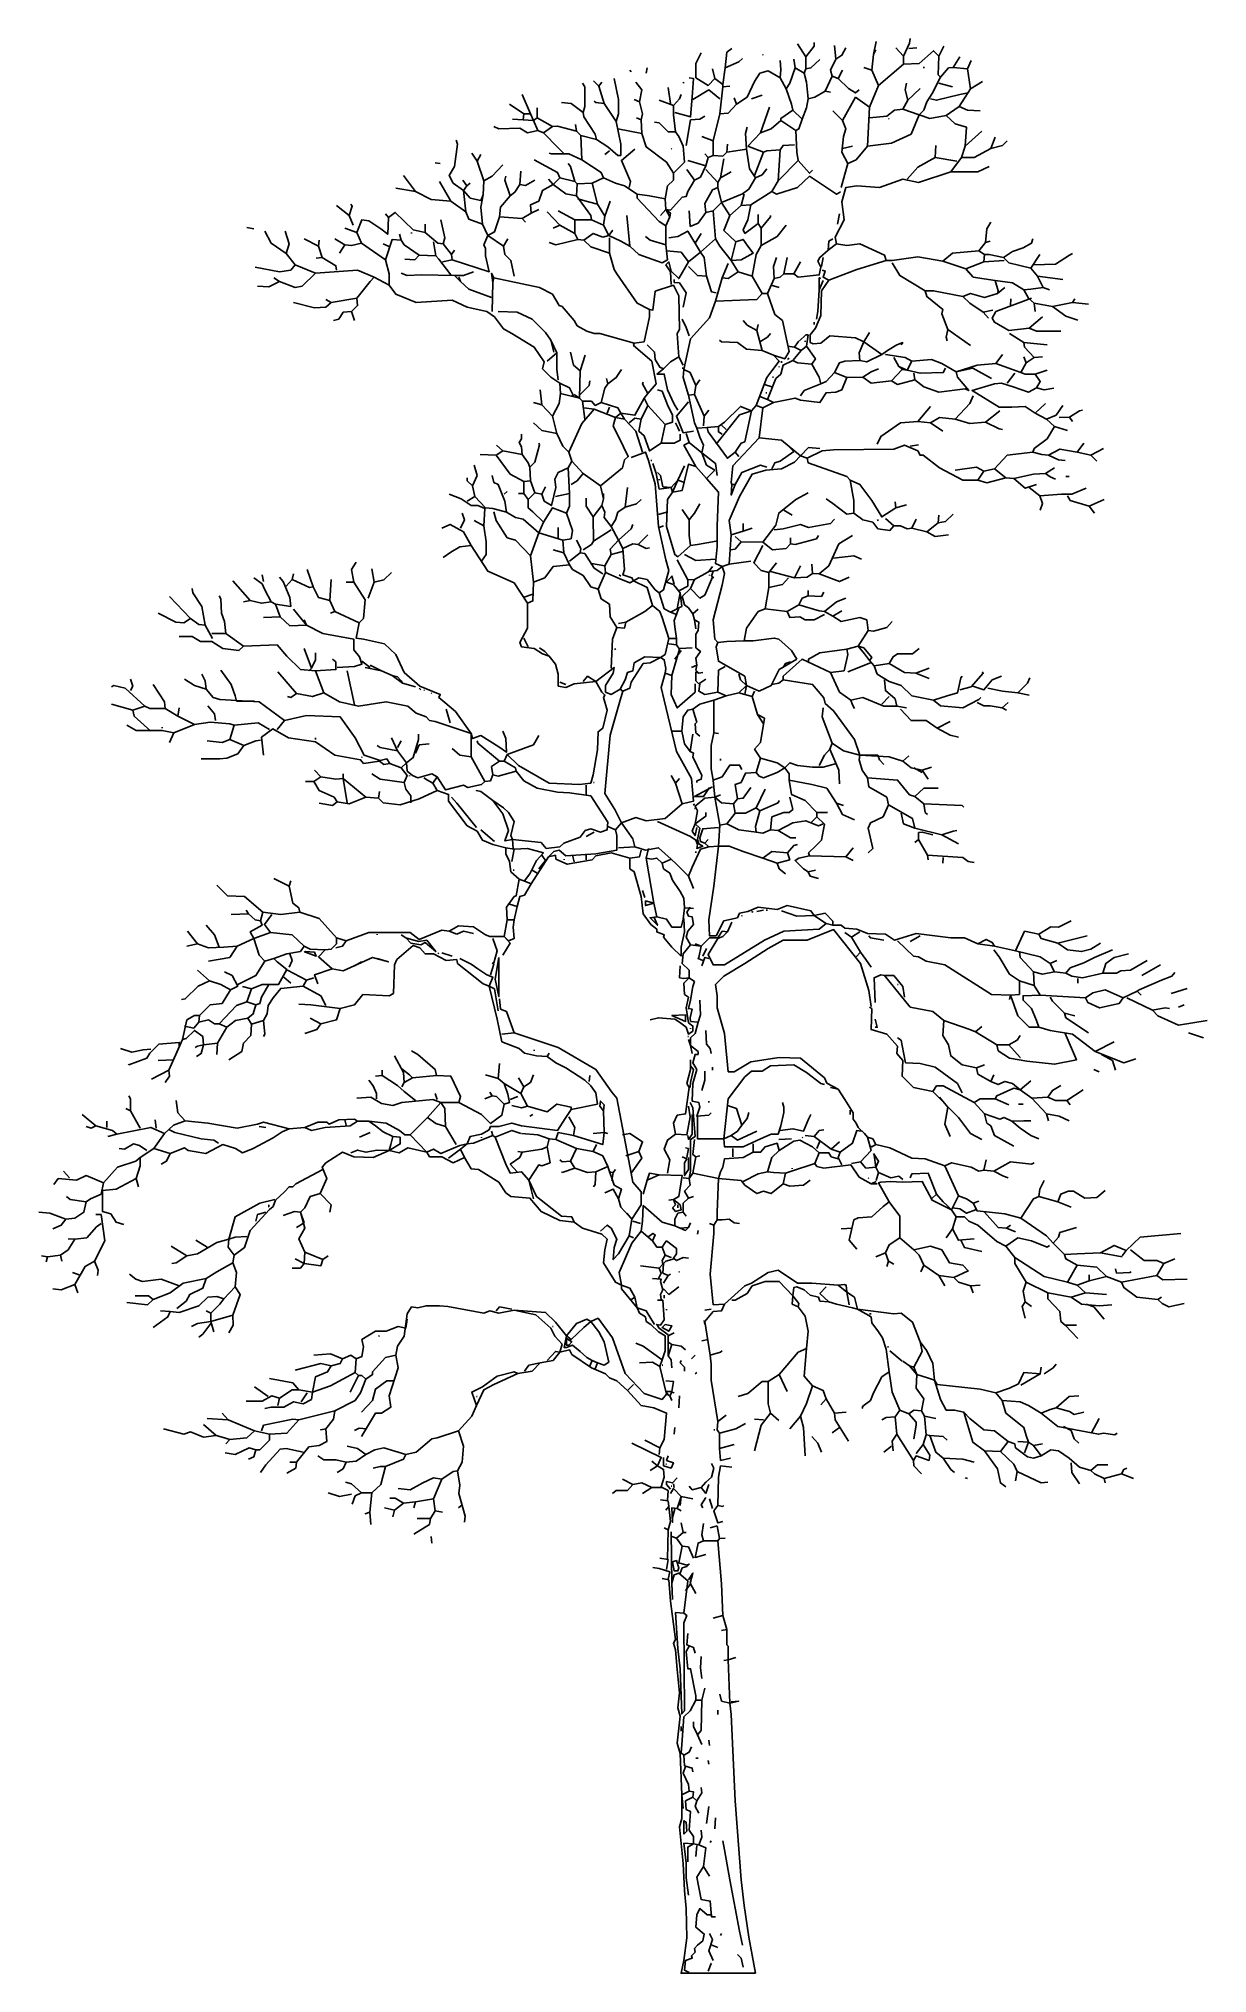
# Model space of a CAD drawing. Header units: metres. Extents: x -4.7 to 3.5, y 0 to 13.6.
import ezdxf

# ---------------------------------------------------------------- set-up
doc = ezdxf.new("R2010")
doc.units = ezdxf.units.M

msp = doc.modelspace()

# ---------------------------------------------------------------- linework, layer by layer
msp.add_line((-0.191, -0.016), (0.335, -0.016))
at = {"flags": 128}
for points in [[(-0.086, 13.371), (-0.086, 13.472), (-0.048, 13.546)], [(0.048, 13.365), (0.105, 13.323), (0.121, 13.44), (0.132, 13.551), (0.169, 13.578)], [(0.387, 13.53), (0.387, 13.535)], [(0.615, 13.44), (0.679, 13.403), (0.69, 13.435), (0.69, 13.519), (0.631, 13.61)], [(0.679, 13.403), (0.696, 13.339), (0.706, 13.221), (0.753, 13.233), (0.828, 13.276), (0.876, 13.381), (0.865, 13.424), (0.902, 13.503), (0.892, 13.599)], [(0.69, 13.519), (0.749, 13.594), (0.749, 13.62)], [(0.902, 13.503), (0.945, 13.53), (0.972, 13.583)], [(1.156, 13.424), (1.168, 13.535), (1.188, 13.626)], [(1.184, 13.567), (1.168, 13.535)], [(1.204, 13.317), (1.379, 13.467), (1.379, 13.524), (1.327, 13.583)], [(1.379, 13.524), (1.423, 13.615), (1.427, 13.647)], [(1.379, 13.467), (1.491, 13.472), (1.593, 13.562), (1.63, 13.524), (1.666, 13.594)], [(1.418, 13.578), (1.475, 13.583)], [(-0.542, 13.413), (-0.553, 13.424)], [(-0.436, 13.403), (-0.43, 13.44)], [(-0.086, 13.371), (0, 13.317), (0.048, 13.365), (0.032, 13.435)], [(0.121, 13.44), (0.217, 13.483), (0.244, 13.508)], [(0.201, 13.185), (0.276, 13.233), (0.328, 13.344), (0.366, 13.403), (0.424, 13.419), (0.51, 13.371), (0.515, 13.429), (0.51, 13.492)], [(0.51, 13.371), (0.551, 13.292), (0.578, 13.333), (0.615, 13.44), (0.605, 13.503)], [(0.69, 13.435), (0.726, 13.44), (0.79, 13.499)], [(0.876, 13.381), (0.918, 13.365), (0.949, 13.424)], [(1.04, 13.233), (1.141, 13.164), (1.204, 13.317), (1.156, 13.424), (1.099, 13.444)], [(1.529, 13.444), (1.518, 13.444)], [(1.63, 13.524), (1.625, 13.392), (1.641, 13.376), (1.698, 13.44), (1.73, 13.444), (1.778, 13.519)], [(1.73, 13.444), (1.832, 13.435), (1.857, 13.492)], [(1.832, 13.435), (1.853, 13.292), (1.937, 13.344)], [(-1.301, 13.116), (-1.254, 13.116), (-1.313, 13.253)], [(-0.882, 13.126), (-0.871, 13.169), (-0.871, 13.307), (-0.887, 13.333)], [(-0.733, 13.19), (-0.771, 13.312), (-0.808, 13.349)], [(-0.771, 13.312), (-0.749, 13.339)], [(-0.648, 13.062), (-0.632, 13.116), (-0.632, 13.217), (-0.664, 13.365)], [(-0.484, 13.201), (-0.468, 13.285), (-0.51, 13.339)], [(-0.468, 13.285), (-0.484, 13.201)], [(-0.266, 13.19), (-0.282, 13.301)], [(-0.245, 13.174), (-0.202, 13.221), (-0.191, 13.253)], [(-0.234, 13.126), (-0.123, 13.094), (-0.112, 13.233), (-0.102, 13.365), (-0.134, 13.371)], [(-0.175, 13.333), (-0.17, 13.339)], [(0.084, 13.221), (0.005, 13.285), (-0.107, 13.217)], [(0.105, 13.307), (0.084, 13.116), (0.143, 13.121), (0.201, 13.185), (0.185, 13.228)], [(0.105, 13.323), (0.105, 13.307), (0.153, 13.312)], [(0.371, 12.983), (0.446, 13.01), (0.515, 13.069), (0.515, 13.084), (0.599, 13.142), (0.589, 13.185), (0.551, 13.292)], [(0.828, 13.276), (0.865, 13.269)], [(0.918, 13.365), (0.992, 13.296), (1.04, 13.264), (1.067, 13.285)], [(1.141, 13.089), (1.263, 13.1), (1.316, 13.142), (1.375, 13.148), (1.411, 13.212), (1.391, 13.285), (1.402, 13.333)], [(1.375, 13.148), (1.491, 13.11), (1.523, 13.142), (1.545, 13.201), (1.582, 13.26), (1.641, 13.376)], [(1.411, 13.212), (1.497, 13.296)], [(1.571, 13.221), (1.614, 13.212), (1.778, 13.253), (1.837, 13.264)], [(1.63, 13.333), (1.725, 13.307)], [(1.853, 13.292), (1.773, 13.169), (1.832, 13.142), (1.921, 13.137)], [(-1.306, 13.073), (-1.301, 13.116), (-1.402, 13.185)], [(-1.254, 13.116), (-1.233, 13.069), (-1.206, 13.089), (-1.206, 13.158)], [(-0.93, 12.994), (-0.898, 12.962), (-0.787, 12.935), (-0.796, 12.973), (-0.876, 13.094), (-0.882, 13.126), (-0.967, 13.19), (-1.035, 13.196)], [(-0.796, 12.973), (-0.787, 12.935), (-0.707, 12.882), (-0.637, 12.823), (-0.616, 12.823), (-0.616, 12.903), (-0.648, 13.062), (-0.733, 13.19), (-0.792, 13.196), (-0.803, 13.206)], [(-0.473, 13.073), (-0.462, 13.116), (-0.484, 13.201), (-0.521, 13.217)], [(-0.229, 12.989), (-0.245, 13.11), (-0.245, 13.174), (-0.346, 13.212)], [(0.037, 12.925), (0.084, 13.116)], [(0.28, 12.887), (0.371, 12.983), (0.435, 13.164)], [(0.307, 13.221), (0.382, 13.249)], [(0.599, 13.142), (0.664, 13.078), (0.696, 13.158), (0.706, 13.221)], [(0.988, 12.766), (0.945, 12.846), (0.956, 12.957), (0.972, 13.01), (0.949, 13.069), (0.881, 13.137)], [(0.949, 13.069), (1.04, 13.233)], [(0.988, 12.766), (1.045, 12.791), (1.125, 12.887), (1.141, 13.164)], [(1.523, 13.142), (1.491, 13.11), (1.566, 13.084), (1.682, 13.105)], [(1.773, 13.169), (1.682, 13.105), (1.746, 13.046), (1.826, 13.021), (1.816, 12.887), (1.932, 12.994)], [(-1.015, 12.834), (-1.058, 12.877), (-1.163, 12.983), (-1.201, 12.998), (-1.274, 12.983), (-1.329, 13.014), (-1.477, 13.01), (-1.513, 13.026)], [(-1.201, 12.998), (-1.233, 13.069), (-1.381, 13.078)], [(-1.206, 13.089), (-1.099, 13.026), (-1.062, 13.03), (-0.93, 12.994), (-0.935, 13.041)], [(-1.163, 12.983), (-1.099, 13.026)], [(-0.637, 13.01), (-0.468, 12.978), (-0.473, 13.073), (-0.505, 13.089)], [(-0.468, 12.978), (-0.436, 12.882), (-0.293, 12.775), (-0.245, 12.696), (-0.166, 12.775), (-0.175, 12.887), (-0.207, 12.957), (-0.229, 12.989), (-0.282, 12.989), (-0.346, 13.053), (-0.378, 13.057)], [(-0.059, 13.078), (-0.123, 13.073), (-0.155, 12.893)], [(-0.059, 13.078), (-0.022, 13.1)], [(0.132, 12.846), (0.196, 12.855), (0.271, 12.866), (0.264, 12.978), (0.276, 13.021)], [(0.621, 12.998), (0.515, 13.069)], [(0.664, 13.078), (0.642, 13.01), (0.621, 12.998), (0.626, 12.846), (0.637, 12.787), (0.717, 12.696), (0.738, 12.718)], [(1.491, 13.11), (1.434, 12.973), (1.295, 12.909), (1.125, 12.887)], [(1.279, 13.078), (1.274, 13.084)], [(-1.711, 12.425), (-1.727, 12.575), (-1.8, 12.627), (-1.827, 12.68), (-1.79, 12.744), (-1.768, 12.903), (-1.779, 12.93)], [(-0.892, 12.791), (-0.898, 12.962)], [(-0.728, 12.83), (-0.696, 12.855)], [(-0.558, 12.595), (-0.548, 12.638), (-0.612, 12.787), (-0.516, 12.866)], [(-0.261, 12.866), (-0.255, 12.871)], [(0, 12.807), (0.037, 12.823), (0.037, 12.925), (-0.043, 12.957)], [(0.037, 12.823), (0.105, 12.818), (0.132, 12.846), (0.137, 12.903)], [(0.068, 12.595), (0.096, 12.489), (0.244, 12.552), (0.287, 12.584), (0.335, 12.664), (0.292, 12.728), (0.271, 12.866)], [(0.328, 12.68), (0.392, 12.846), (0.28, 12.887)], [(0.392, 12.846), (0.414, 12.855), (0.51, 12.861), (0.53, 12.893), (0.61, 12.898)], [(0.51, 12.861), (0.494, 12.643), (0.637, 12.787)], [(0.949, 12.871), (1.019, 12.887)], [(1.603, 12.807), (1.609, 12.893)], [(1.816, 12.887), (1.789, 12.807), (1.88, 12.807), (1.996, 12.871), (2.028, 12.951)], [(1.996, 12.871), (2.08, 12.893), (2.112, 12.925)], [(-1.891, 12.766), (-1.927, 12.771)], [(-1.727, 12.575), (-1.679, 12.521), (-1.604, 12.505), (-1.588, 12.543), (-1.583, 12.643), (-1.631, 12.782), (-1.668, 12.839)], [(-1.631, 12.782), (-1.604, 12.83)], [(-1.583, 12.643), (-1.524, 12.675), (-1.45, 12.755)], [(-1.397, 12.536), (-1.365, 12.564), (-1.329, 12.616), (-1.322, 12.712)], [(-1.094, 12.616), (-1.047, 12.664), (-1.062, 12.702), (-1.227, 12.791)], [(-0.94, 12.638), (-0.924, 12.622), (-0.819, 12.627), (-0.739, 12.664), (-0.755, 12.702), (-0.892, 12.791), (-0.983, 12.834), (-1.106, 12.834), (-1.121, 12.839)], [(-1.047, 12.664), (-0.94, 12.638), (-0.972, 12.744), (-0.988, 12.766)], [(-0.303, 12.516), (-0.298, 12.441), (-0.266, 12.436), (-0.182, 12.527), (-0.155, 12.532), (-0.143, 12.568), (-0.096, 12.648), (-0.15, 12.723)], [(-0.096, 12.648), (-0.054, 12.67), (-0.016, 12.75), (-0.143, 12.787)], [(-0.127, 12.32), (-0.07, 12.345), (-0.016, 12.42), (-0.022, 12.484), (0.032, 12.579), (0.068, 12.595), (0.068, 12.632), (-0.016, 12.723)], [(-0.016, 12.75), (0, 12.807), (-0.022, 12.834)], [(0.068, 12.632), (0.089, 12.664), (0.112, 12.798)], [(0.089, 12.664), (0.164, 12.707)], [(0.335, 12.664), (0.382, 12.686), (0.414, 12.728)], [(1.714, 12.707), (1.486, 12.632), (1.375, 12.654), (1.211, 12.595), (1.051, 12.607), (0.972, 12.595), (0.945, 12.495), (0.961, 12.368), (0.897, 12.245), (0.908, 12.197), (0.981, 12.186), (1.072, 12.197), (1.247, 12.118), (1.258, 12.081), (1.3, 12.081), (1.481, 12.106), (1.657, 12.075), (1.725, 12.133), (1.912, 12.149), (1.959, 12.208), (1.969, 12.304), (1.996, 12.352)], [(0.988, 12.766), (0.965, 12.691), (0.94, 12.595)], [(1.603, 12.807), (1.481, 12.739), (1.407, 12.654)], [(1.603, 12.807), (1.757, 12.782)], [(1.789, 12.807), (1.714, 12.707), (1.905, 12.707), (1.985, 12.744)], [(-1.811, 12.122), (-1.806, 12.086), (-1.545, 12.001), (-1.572, 12.113), (-1.572, 12.165), (-1.583, 12.192), (-1.556, 12.256), (-1.593, 12.336), (-1.689, 12.372), (-1.711, 12.425), (-1.816, 12.5), (-1.955, 12.511), (-2.066, 12.568), (-2.205, 12.591)], [(-2.066, 12.568), (-2.15, 12.68)], [(-1.816, 12.5), (-1.896, 12.638)], [(-1.727, 12.575), (-1.704, 12.607), (-1.732, 12.648)], [(-1.704, 12.607), (-1.679, 12.627)], [(-1.556, 12.256), (-1.509, 12.282), (-1.472, 12.388), (-1.466, 12.457), (-1.397, 12.536), (-1.434, 12.648), (-1.429, 12.675)], [(-1.472, 12.388), (-1.313, 12.377), (-1.249, 12.415), (-1.254, 12.473), (-1.195, 12.5), (-1.169, 12.575), (-1.094, 12.616), (-1.126, 12.654)], [(-1.329, 12.616), (-1.29, 12.611), (-1.222, 12.648)], [(-0.94, 12.368), (-0.824, 12.368), (-0.828, 12.399), (-0.93, 12.536), (-1.004, 12.552), (-1.094, 12.616)], [(-0.93, 12.536), (-0.924, 12.622)], [(-0.919, 12.516), (-0.844, 12.495), (-0.781, 12.479), (-0.819, 12.627)], [(-0.298, 12.192), (-0.298, 12.325), (-0.346, 12.356), (-0.5, 12.521), (-0.5, 12.548), (-0.589, 12.607), (-0.653, 12.627), (-0.739, 12.664)], [(-0.5, 12.548), (-0.414, 12.536), (-0.303, 12.516), (-0.287, 12.607), (-0.245, 12.648), (-0.245, 12.696)], [(0.717, 12.675), (0.631, 12.595), (0.483, 12.548), (0.451, 12.568), (0.303, 12.473), (0.28, 12.368), (0.248, 12.298), (0.26, 12.272), (0.355, 12.341), (0.355, 12.404)], [(0.494, 12.643), (0.451, 12.568)], [(0.717, 12.675), (0.908, 12.548), (0.933, 12.564), (0.908, 12.548)], [(-2.506, 12.329), (-2.533, 12.399), (-2.624, 12.468)], [(-2.533, 12.399), (-2.512, 12.463), (-2.523, 12.479)], [(-1.588, 12.543), (-1.604, 12.457), (-1.593, 12.336)], [(-1.249, 12.415), (-1.195, 12.441)], [(-0.781, 12.479), (-0.728, 12.393), (-0.691, 12.5)], [(-0.298, 12.441), (-0.335, 12.399)], [(-0.298, 12.441), (-0.266, 12.415), (-0.271, 12.388), (-0.298, 12.325)], [(-0.271, 12.388), (-0.298, 12.441)], [(0.037, 12.431), (0.096, 12.489)], [(0.153, 12.399), (0.096, 12.489)], [(0.233, 12.468), (0.153, 12.399), (0.112, 12.293), (0.196, 12.213), (0.248, 12.229), (0.28, 12.181), (0.319, 12.133), (0.233, 12.086), (0.164, 12.081), (0.212, 12.001), (0.312, 11.969)], [(0.255, 12.548), (0.233, 12.468), (0.303, 12.473)], [(-3.208, 12.304), (-3.256, 12.313)], [(-2.448, 12.202), (-2.48, 12.277), (-2.565, 12.309)], [(-2.48, 12.277), (-2.444, 12.368), (-2.396, 12.361), (-2.31, 12.304), (-2.262, 12.266), (-2.257, 12.384), (-2.278, 12.409)], [(-2.257, 12.384), (-2.209, 12.42), (-2.082, 12.298), (-1.998, 12.277), (-1.998, 12.336)], [(-1.998, 12.277), (-1.907, 12.202), (-1.87, 12.197), (-1.859, 12.24), (-1.886, 12.368)], [(-1.29, 12.352), (-1.313, 12.377)], [(-1.047, 12.329), (-1.137, 12.425)], [(-0.919, 12.229), (-0.94, 12.272), (-1.047, 12.329), (-1.094, 12.309)], [(-0.94, 12.272), (-0.94, 12.368), (-1.058, 12.431)], [(-0.739, 12.329), (-0.824, 12.368)], [(-0.728, 12.393), (-0.739, 12.329), (-0.701, 12.256), (-0.675, 12.293), (-0.701, 12.256), (-0.616, 12.218), (-0.553, 12.181), (-0.573, 12.399)], [(-0.127, 12.32), (-0.134, 12.431)], [(0.053, 12.234), (0.037, 12.431), (-0.016, 12.42)], [(0.355, 12.341), (0.376, 12.309), (0.44, 12.388), (0.44, 12.399)], [(0.376, 12.309), (0.376, 12.186), (0.487, 12.25), (0.551, 12.329)], [(0.913, 12.336), (0.929, 12.409)], [(-2.915, 12.049), (-2.979, 12.129), (-3.086, 12.202), (-3.129, 12.288)], [(-2.979, 12.129), (-2.958, 12.197), (-2.985, 12.288)], [(-2.724, 12.102), (-2.751, 12.181), (-2.851, 12.234)], [(-2.751, 12.181), (-2.746, 12.224)], [(-2.565, 12.192), (-2.635, 12.234)], [(-2.252, 11.906), (-2.252, 11.985), (-2.278, 12.086), (-2.448, 12.202), (-2.517, 12.186), (-2.565, 12.192), (-2.603, 12.133)], [(-2.246, 12.176), (-2.294, 12.197)], [(-2.039, 12.118), (-2.146, 12.192), (-2.166, 12.224), (-2.23, 12.229), (-2.278, 12.086)], [(-2.166, 12.224), (-2.178, 12.266)], [(-2.093, 12.272), (-2.093, 12.277)], [(-1.923, 12.113), (-1.939, 12.213)], [(-1.87, 12.197), (-1.811, 12.122), (-1.79, 12.154)], [(-1.37, 11.969), (-1.392, 12.081), (-1.434, 12.122), (-1.445, 12.181), (-1.556, 12.256)], [(-1.445, 12.181), (-1.413, 12.234)], [(-0.521, 11.496), (-0.452, 11.507), (-0.414, 11.683), (-0.414, 11.735), (-0.5, 11.778), (-0.644, 11.985), (-0.664, 12.017), (-0.696, 12.133), (-0.828, 12.176), (-0.876, 12.224), (-0.919, 12.229), (-1.074, 12.192), (-1.121, 12.208)], [(-0.744, 12.245), (-0.812, 12.272), (-0.876, 12.224)], [(-0.744, 12.245), (-0.701, 12.256)], [(-0.696, 12.133), (-0.696, 12.24)], [(-0.553, 12.181), (-0.489, 12.122), (-0.325, 12.065), (-0.287, 12.086), (-0.298, 12.192), (-0.409, 12.224), (-0.441, 12.25)], [(-0.139, 12.07), (-0.054, 12.138), (-0.143, 12.288), (-0.213, 12.25), (-0.277, 12.24)], [(-0.091, 12.202), (-0.048, 12.272)], [(0.053, 12.234), (-0.054, 12.138)], [(0.053, 12.234), (0.084, 12.181), (0.164, 12.081)], [(0.164, 12.081), (0.196, 12.213)], [(0.376, 12.186), (0.339, 12.122), (0.312, 11.969), (0.382, 11.847), (0.419, 11.847), (0.467, 11.953), (0.462, 12.038), (0.483, 12.102)], [(0.605, 11.985), (0.637, 11.963), (0.785, 11.979), (0.796, 12.033), (0.774, 12.075), (0.79, 12.102), (0.849, 12.154), (0.854, 12.218), (0.881, 12.234)], [(0.849, 12.154), (0.908, 12.197)], [(1.912, 12.149), (1.953, 12.122), (1.985, 12.122), (2.087, 12.102), (2.15, 12.145), (2.224, 12.17), (2.283, 12.202), (2.294, 12.234)], [(1.959, 12.208), (1.991, 12.218)], [(2.283, 12.202), (2.224, 12.17)], [(-2.772, 11.99), (-2.915, 12.049), (-2.947, 12.011), (-3.027, 12.001), (-3.197, 12.033)], [(-2.624, 12.011), (-2.628, 12.043), (-2.724, 12.102), (-2.767, 12.097)], [(-1.816, 11.979), (-1.902, 12.09), (-1.923, 12.113), (-2.039, 12.118), (-2.071, 12.086), (-2.141, 12.09)], [(-1.875, 12.07), (-1.806, 12.086)], [(-0.261, 11.91), (-0.266, 12.001), (-0.298, 12.049), (-0.277, 12.07), (-0.261, 12.006), (-0.207, 11.953), (-0.139, 12.07), (-0.191, 12.138), (-0.293, 12.149)], [(-0.011, 11.969), (-0.075, 11.974), (-0.139, 12.038)], [(-0.011, 11.969), (-0.027, 12.102), (-0.054, 12.138)], [(0.1, 11.958), (0.143, 12.059)], [(0.467, 11.953), (0.51, 11.963), (0.535, 11.985), (0.558, 12.102)], [(0.535, 11.985), (0.605, 11.985), (0.653, 12.07)], [(0.812, 12.102), (0.801, 12.038)], [(0.806, 12.011), (0.828, 12.006), (0.812, 11.963), (0.854, 11.942), (1.051, 12.017), (1.258, 12.081)], [(1.682, 11.539), (1.693, 11.592), (1.65, 11.703), (1.657, 11.735), (1.545, 11.826), (1.534, 11.867), (1.354, 11.974), (1.3, 12.065)], [(1.534, 11.867), (1.593, 11.867), (1.8, 11.826), (1.853, 11.847), (1.953, 11.82), (2.044, 11.847), (2.049, 11.867), (2.028, 11.938), (1.873, 11.963), (1.821, 12.022), (1.657, 12.075)], [(1.821, 12.022), (1.948, 12.07), (1.953, 12.122)], [(1.948, 12.07), (2.092, 12.081)], [(2.087, 12.102), (2.123, 12.065), (2.278, 12.027), (2.342, 12.122)], [(2.278, 12.027), (2.326, 11.969), (2.506, 11.947)], [(2.299, 12.049), (2.453, 12.054), (2.553, 12.118), (2.574, 12.129)], [(-2.385, 11.931), (-2.358, 11.963), (-2.475, 12.011), (-2.772, 11.99), (-2.867, 11.899), (-2.915, 11.89), (-3.027, 11.931), (-3.101, 11.895), (-3.181, 11.899)], [(-3.027, 11.931), (-3.065, 11.958)], [(-1.099, 10.982), (-1.051, 11.071), (-1.042, 11.141), (-1.047, 11.214), (-1.11, 11.257), (-1.169, 11.316), (-1.158, 11.364), (-1.227, 11.469), (-1.386, 11.565), (-1.445, 11.597), (-1.509, 11.683), (-1.561, 11.719), (-1.7, 11.751), (-1.806, 11.799), (-2.061, 11.783), (-2.205, 11.842), (-2.252, 11.906), (-2.358, 11.963), (-2.385, 11.931), (-2.48, 11.815), (-2.475, 11.762), (-2.517, 11.719), (-2.496, 11.656)], [(-1.529, 11.82), (-1.689, 11.879), (-1.747, 11.931), (-1.79, 11.974), (-2.023, 11.979), (-2.125, 11.974), (-2.166, 11.99)], [(-1.79, 11.974), (-1.727, 11.974), (-1.657, 12.001)], [(-1.759, 11.963), (-1.747, 11.931)], [(-1.52, 11.926), (-1.529, 11.99), (-1.513, 11.958)], [(-0.425, 11.141), (-0.366, 11.21), (-0.398, 11.369), (-0.526, 11.48), (-0.521, 11.496), (-0.765, 11.565), (-0.803, 11.565), (-0.855, 11.581), (-0.924, 11.619), (-0.946, 11.656), (-1.031, 11.756), (-1.051, 11.762), (-1.099, 11.842), (-1.19, 11.89), (-1.513, 11.958), (-1.52, 11.926), (-1.524, 11.719)], [(-0.314, 11.316), (-0.266, 11.364), (-0.207, 11.401), (-0.218, 11.565), (-0.202, 11.592), (-0.207, 11.831), (-0.245, 11.906), (-0.373, 11.863), (-0.389, 11.73), (-0.414, 11.735)], [(-0.202, 11.922), (-0.239, 11.926), (-0.239, 11.947)], [(-0.202, 11.922), (-0.155, 11.852), (-0.175, 11.751)], [(-0.011, 11.969), (0.025, 11.858), (0.057, 11.852)], [(0.212, 12.001), (0.143, 11.953), (0.1, 11.958), (0.053, 11.794), (0.344, 11.804), (0.382, 11.847)], [(0.503, 11.89), (0.446, 11.906)], [(0.854, 11.942), (0.801, 11.867), (0.796, 11.692), (0.758, 11.603), (0.722, 11.555), (0.722, 11.501), (0.742, 11.492), (0.796, 11.496), (0.86, 11.549), (1.04, 11.533), (1.099, 11.507), (1.141, 11.571)], [(0.812, 11.938), (0.785, 11.874), (0.774, 11.719), (0.765, 11.667)], [(0.785, 11.874), (0.785, 11.958), (0.796, 11.953)], [(1.821, 12.022), (1.841, 11.995)], [(2.028, 11.938), (2.15, 11.922), (2.23, 11.874)], [(2.096, 11.89), (2.044, 11.847)], [(2.367, 11.89), (2.278, 11.879), (2.23, 11.874), (2.262, 11.815), (2.303, 11.778), (2.431, 11.756), (2.574, 11.783), (2.59, 11.81)], [(2.326, 11.969), (2.367, 11.89), (2.41, 11.874)], [(-2.48, 11.815), (-2.66, 11.783), (-2.698, 11.751), (-2.778, 11.746), (-2.926, 11.783)], [(-2.66, 11.783), (-2.698, 11.804)], [(0.053, 11.794), (0.01, 11.676), (-0.123, 11.528), (-0.17, 11.31), (-0.127, 11.289), (-0.086, 11.198), (-0.059, 11.237)], [(0.462, 11.412), (0.542, 11.385), (0.573, 11.437), (0.526, 11.656), (0.472, 11.699), (0.419, 11.847)], [(1.8, 11.826), (1.848, 11.778), (1.943, 11.715), (2.012, 11.73)], [(2.283, 11.815), (2.033, 11.719), (2.007, 11.672), (2.023, 11.644), (2.123, 11.587), (2.267, 11.603), (2.362, 11.683)], [(2.135, 11.762), (2.139, 11.81)], [(2.303, 11.778), (2.31, 11.719)], [(2.431, 11.756), (2.526, 11.687), (2.612, 11.66)], [(2.574, 11.783), (2.686, 11.772)], [(-2.517, 11.719), (-2.576, 11.715), (-2.608, 11.667), (-2.644, 11.656)], [(-1.09, 11.433), (-1.11, 11.517), (-1.147, 11.571), (-1.242, 11.667), (-1.349, 11.715), (-1.481, 11.719)], [(-0.155, 11.608), (-0.155, 11.608), (-0.182, 11.667)], [(0.382, 11.444), (0.344, 11.587), (0.276, 11.624), (0.248, 11.656)], [(0.344, 11.587), (0.355, 11.629)], [(0.749, 11.629), (0.749, 11.644)], [(1.943, 11.715), (1.98, 11.672)], [(-1.11, 11.517), (-1.067, 11.428), (-1.067, 11.31), (-1.058, 11.237)], [(-0.314, 11.316), (-0.341, 11.326), (-0.373, 11.38), (-0.378, 11.433), (-0.43, 11.485)], [(-0.155, 11.608), (-0.134, 11.549)], [(0.073, 10.907), (0.116, 10.939), (0.228, 11.05), (0.307, 11.018), (0.339, 11.057), (0.414, 11.253), (0.451, 11.3), (0.503, 11.369), (0.462, 11.412), (0.382, 11.444), (0.271, 11.453), (0.207, 11.501), (0.096, 11.507), (0.08, 11.517)], [(0.366, 11.507), (0.419, 11.539), (0.44, 11.565)], [(0.562, 11.476), (0.61, 11.469), (0.637, 11.507), (0.679, 11.544), (0.69, 11.555), (0.706, 11.555), (0.696, 11.476), (0.758, 11.385), (0.733, 11.348), (0.785, 11.257), (0.796, 11.21), (0.833, 11.225), (0.892, 11.289), (0.929, 11.358), (0.965, 11.369), (1.072, 11.374), (1.067, 11.428), (1.099, 11.507)], [(0.685, 11.507), (0.685, 11.512)], [(1.099, 11.507), (1.227, 11.417), (1.268, 11.444), (1.332, 11.485), (1.375, 11.501), (1.364, 11.485)], [(1.682, 11.539), (1.689, 11.512)], [(1.693, 11.592), (1.853, 11.48)], [(2.128, 11.565), (2.23, 11.501), (2.394, 11.485)], [(2.23, 11.501), (2.235, 11.469), (2.303, 11.396), (2.362, 11.401)], [(2.267, 11.603), (2.319, 11.581), (2.49, 11.581)], [(-1.067, 11.428), (-1.137, 11.369)], [(-0.946, 11.135), (-0.908, 11.109), (-0.903, 11.3), (-0.951, 11.342), (-0.972, 11.433)], [(-0.903, 11.3), (-0.867, 11.412)], [(-0.175, 11.342), (-0.207, 11.401)], [(0.733, 11.348), (0.631, 11.358), (0.599, 11.374), (0.53, 11.342), (0.515, 11.278), (0.478, 11.246), (0.419, 11.098), (0.462, 11.077)], [(0.519, 11.358), (0.519, 11.369)], [(0.562, 11.38), (0.573, 11.39)], [(0.658, 11.444), (0.599, 11.374)], [(0.61, 11.469), (0.658, 11.444), (0.696, 11.476)], [(1.072, 11.374), (1.12, 11.364), (1.227, 11.417)], [(1.252, 11.417), (1.252, 11.417), (1.391, 11.396), (1.438, 11.369), (1.577, 11.38), (1.65, 11.353), (1.752, 11.294), (1.9, 11.342), (2.033, 11.353), (2.08, 11.417)], [(1.348, 11.332), (1.311, 11.396)], [(1.348, 11.332), (1.407, 11.305), (1.438, 11.369)], [(2.033, 11.353), (2.208, 11.289)], [(2.303, 11.396), (2.246, 11.358), (2.208, 11.289), (2.24, 11.278), (2.31, 11.278), (2.394, 11.305)], [(2.246, 11.358), (2.23, 11.401)], [(-0.962, 11.125), (-0.951, 11.125), (-0.978, 11.182), (-1.047, 11.214)], [(-0.908, 11.109), (-0.887, 11.088), (-0.824, 11.088), (-0.796, 11.057), (-0.755, 11.077), (-0.728, 11.178), (-0.707, 11.21), (-0.717, 11.246)], [(-0.903, 11.135), (-0.839, 11.198), (-0.835, 11.23)], [(-0.755, 11.077), (-0.637, 11.039), (-0.616, 11.002), (-0.516, 10.987), (-0.452, 11.109), (-0.425, 11.141), (-0.462, 11.21), (-0.457, 11.221)], [(-0.707, 11.21), (-0.648, 11.253), (-0.612, 11.31)], [(-0.314, 11.316), (-0.314, 11.316), (-0.362, 11.278)], [(-0.287, 11.167), (-0.287, 11.167), (-0.309, 11.278), (-0.362, 11.278)], [(-0.175, 11.321), (-0.182, 11.321)], [(-0.17, 11.31), (-0.175, 11.253), (-0.139, 11.13)], [(1.869, 11.321), (1.752, 11.294), (1.762, 11.257), (1.841, 11.162), (1.816, 11.173), (1.63, 11.151), (1.523, 11.189), (1.459, 11.237), (1.338, 11.205), (1.295, 11.23), (1.152, 11.214), (1.093, 11.257), (0.981, 11.253), (0.945, 11.167), (0.902, 11.151), (0.833, 11.146), (0.79, 11.077), (0.653, 11.093), (0.615, 11.109), (0.462, 11.077), (0.387, 11.039), (0.36, 10.827), (0.519, 10.811), (0.653, 10.7)], [(0.451, 11.189), (0.398, 11.205)], [(0.462, 11.257), (0.456, 11.257)], [(0.503, 11.326), (0.503, 11.332)], [(0.796, 11.21), (0.726, 11.182), (0.679, 11.162), (0.653, 11.125)], [(0.892, 11.289), (0.981, 11.253)], [(1.204, 11.316), (1.152, 11.294), (1.093, 11.257)], [(1.407, 11.305), (1.37, 11.31), (1.295, 11.23)], [(1.37, 11.31), (1.348, 11.332)], [(1.407, 11.305), (1.497, 11.284), (1.661, 11.289), (1.677, 11.321)], [(1.454, 11.284), (1.459, 11.237)], [(2.319, 11.182), (2.262, 11.151), (2.155, 11.189), (2.071, 11.214), (2.023, 11.21), (1.864, 11.162), (2.055, 11.045), (2.144, 11.045), (2.24, 11.05), (2.31, 11.002), (2.383, 11.071)], [(1.869, 11.321), (2.001, 11.246)], [(2.166, 11.284), (2.112, 11.214)], [(2.31, 11.278), (2.346, 11.225), (2.319, 11.182), (2.373, 11.167), (2.442, 11.178)], [(-1.067, 10.859), (-1.099, 10.982), (-1.174, 11.061), (-1.233, 11.077)], [(-1.174, 11.061), (-1.185, 11.167)], [(-0.871, 10.959), (-0.887, 11.088), (-0.908, 11.109), (-1.042, 11.141)], [(-0.558, 10.934), (-0.516, 10.966), (-0.473, 10.959), (-0.425, 11.057), (-0.452, 11.109)], [(-0.425, 11.057), (-0.303, 10.923), (-0.25, 10.939), (-0.25, 10.991), (-0.282, 11.05), (-0.325, 11.157), (-0.357, 11.167)], [(-0.239, 11.066), (-0.239, 11.066), (-0.287, 11.167)], [(-0.139, 11.082), (-0.223, 10.982), (-0.175, 10.864), (-0.102, 10.875)], [(-0.096, 11.135), (-0.139, 11.13), (-0.096, 10.934), (-0.08, 10.896)], [(-0.086, 11.198), (-0.096, 11.135), (-0.027, 10.982), (0.005, 11.023)], [(0.419, 11.098), (0.366, 11.119)], [(0.414, 11.146), (0.408, 11.146)], [(1.481, 10.944), (1.571, 10.934), (1.634, 10.971), (1.746, 10.959), (1.848, 11.071), (1.873, 11.125)], [(-1.174, 10.429), (-1.158, 10.381), (-1.106, 10.349), (-1.074, 10.477), (-1.083, 10.536), (-1.058, 10.584), (-0.988, 10.615), (-0.962, 10.663), (-0.983, 10.727), (-1.026, 10.768), (-1.067, 10.859), (-1.174, 10.88), (-1.233, 10.934)], [(-0.882, 10.577), (-0.76, 10.488), (-0.605, 10.615), (-0.589, 10.673), (-0.564, 10.695), (-0.596, 10.764), (-0.669, 10.912), (-0.653, 10.971), (-0.803, 11.03), (-0.892, 10.928), (-0.983, 10.727)], [(-0.803, 11.03), (-0.876, 11.039)], [(-0.712, 11.002), (-0.696, 11.045)], [(-0.462, 10.727), (-0.51, 10.875), (-0.589, 10.959), (-0.653, 10.971), (-0.616, 11.002), (-0.589, 10.959)], [(-0.489, 10.875), (-0.473, 10.959)], [(-0.239, 11.066), (-0.213, 11.023)], [(-0.229, 10.934), (-0.213, 10.902), (-0.202, 10.875)], [(-0.027, 10.982), (-0.032, 10.912)], [(0.26, 10.8), (0.307, 11.018), (0.223, 10.991), (0.057, 10.784)], [(0.339, 11.057), (0.387, 11.039)], [(1.195, 10.784), (1.22, 10.838), (1.359, 10.934), (1.481, 10.944), (1.571, 11.05)], [(1.571, 10.934), (1.657, 10.875)], [(1.746, 10.959), (1.848, 10.928), (1.959, 10.939), (2.06, 11.018)], [(1.959, 10.939), (2.055, 10.891), (2.08, 10.886)], [(2.31, 11.002), (2.389, 10.959), (2.458, 10.987), (2.506, 11.057)], [(2.389, 10.959), (2.447, 10.907), (2.538, 10.88)], [(2.479, 10.971), (2.553, 10.975), (2.622, 11.018), (2.644, 11.023)], [(2.553, 10.975), (2.574, 10.944)], [(-1.45, 10.736), (-1.313, 10.711), (-1.317, 10.764), (-1.333, 10.795), (-1.317, 10.822), (-1.317, 10.854)], [(-0.489, 10.875), (-0.452, 10.843), (-0.414, 10.736), (-0.33, 10.791), (-0.303, 10.923)], [(-0.33, 10.791), (-0.239, 10.791), (-0.198, 10.811), (-0.198, 10.854)], [(-0.134, 10.795), (-0.17, 10.775), (-0.086, 10.625), (-0.011, 10.541)], [(-0.155, 10.859), (-0.134, 10.795), (-0.043, 10.721), (-0.011, 10.636), (0.048, 10.599)], [(0.217, 10.695), (0.191, 10.727), (0.137, 10.684), (0, 10.87), (-0.006, 10.902), (-0.08, 10.896), (-0.059, 10.832), (-0.032, 10.775), (-0.043, 10.721), (0.053, 10.647), (0.064, 10.561)], [(0.1, 10.854), (0.073, 10.87), (0.073, 10.907), (-0.006, 10.902)], [(0.127, 10.886), (0.096, 10.918)], [(0.36, 10.827), (0.175, 10.631), (0.164, 10.513), (0.169, 10.498), (0.191, 10.498), (0.239, 10.584), (0.371, 10.636), (0.414, 10.62)], [(0.26, 10.8), (0.233, 10.791), (0.191, 10.727)], [(2.447, 10.907), (2.394, 10.822), (2.303, 10.752), (2.294, 10.727), (2.358, 10.711), (2.405, 10.705), (2.485, 10.748), (2.606, 10.727), (2.654, 10.791)], [(-1.301, 10.434), (-1.301, 10.52), (-1.397, 10.572), (-1.497, 10.705), (-1.609, 10.711)], [(-1.497, 10.705), (-1.45, 10.736), (-1.493, 10.775)], [(-1.313, 10.711), (-1.27, 10.652), (-1.258, 10.62), (-1.222, 10.657), (-1.19, 10.779), (-1.195, 10.791)], [(-0.967, 10.498), (-0.924, 10.525), (-0.882, 10.577), (-0.962, 10.663)], [(-0.601, 10.047), (-0.589, 9.899), (-0.601, 9.86), (-0.537, 9.84), (-0.526, 9.819), (-0.489, 9.84), (-0.43, 9.828), (-0.373, 9.755), (-0.346, 9.733), (-0.314, 9.755), (-0.277, 9.892), (-0.298, 9.967), (-0.35, 10.201), (-0.373, 10.504), (-0.398, 10.584), (-0.421, 10.668), (-0.441, 10.727), (-0.542, 10.689)], [(-0.398, 10.668), (-0.405, 10.668)], [(0.701, 10.684), (0.653, 10.7), (0.61, 10.657), (0.519, 10.609), (0.408, 10.599), (0.312, 10.572), (0.223, 10.413), (0.148, 10.243), (0.164, 10.142), (0.248, 10.169), (0.248, 10.222)], [(0.605, 10.732), (0.51, 10.663), (0.472, 10.652), (0.451, 10.609)], [(0.605, 10.732), (0.546, 10.791)], [(0.79, 10.752), (0.71, 10.759), (0.653, 10.7)], [(2.103, 10.545), (1.969, 10.509), (1.905, 10.529), (1.8, 10.529), (1.634, 10.615), (1.518, 10.705), (1.497, 10.705), (1.481, 10.736), (1.386, 10.775), (1.311, 10.748), (0.886, 10.743), (0.806, 10.736), (0.701, 10.684), (0.706, 10.652), (0.981, 10.556), (1.004, 10.529), (1.072, 10.498), (1.156, 10.386), (1.227, 10.27), (1.327, 10.333), (1.322, 10.376)], [(1.427, 10.768), (1.486, 10.779)], [(2.294, 10.727), (2.112, 10.705), (2.023, 10.609), (2.103, 10.545), (2.16, 10.541), (2.299, 10.572), (2.383, 10.577), (2.447, 10.615)], [(2.405, 10.705), (2.474, 10.673), (2.522, 10.668)], [(2.606, 10.727), (2.702, 10.705), (2.792, 10.752)], [(2.702, 10.705), (2.745, 10.663)], [(-1.7, 10.381), (-1.647, 10.413), (-1.663, 10.488), (-1.7, 10.525), (-1.7, 10.545)], [(-1.663, 10.488), (-1.631, 10.561), (-1.652, 10.636)], [(-1.647, 10.413), (-1.572, 10.333), (-1.52, 10.329), (-1.424, 10.302), (-1.434, 10.381), (-1.481, 10.498), (-1.513, 10.513), (-1.524, 10.561)], [(-1.254, 10.525), (-1.301, 10.52)], [(-1.258, 10.62), (-1.254, 10.525), (-1.222, 10.44), (-1.174, 10.429), (-1.147, 10.482)], [(-0.978, 10.434), (-0.988, 10.615)], [(-0.346, 10.466), (-0.366, 10.577), (-0.389, 10.647)], [(-0.357, 10.584), (-0.335, 10.561), (-0.319, 10.482), (-0.261, 10.477), (-0.213, 10.529), (-0.166, 10.631)], [(-0.346, 10.529), (-0.346, 10.536)], [(-0.213, 10.529), (-0.25, 10.445), (-0.261, 10.477), (-0.346, 10.466)], [(-0.086, 10.625), (-0.139, 10.641), (-0.182, 10.456), (-0.25, 10.445), (-0.287, 10.392), (-0.293, 10.201), (-0.234, 10.004), (-0.213, 9.988), (-0.123, 10.067), (-0.134, 10.138), (-0.134, 10.249), (-0.182, 10.322)], [(-0.213, 10.529), (-0.166, 10.513)], [(0.048, 10.599), (-0.011, 10.541), (0.073, 10.445), (0.064, 10.206), (0.064, 10.058), (0.053, 9.94), (0.1, 9.919), (0.148, 9.935), (0.164, 10.142)], [(1.029, 10.297), (1.029, 10.386), (1.004, 10.529)], [(1.896, 10.62), (1.746, 10.599)], [(1.896, 10.62), (1.948, 10.593), (2.023, 10.609)], [(1.948, 10.593), (1.905, 10.529)], [(2.16, 10.541), (2.24, 10.472), (2.319, 10.498)], [(2.383, 10.577), (2.415, 10.552), (2.453, 10.536)], [(2.549, 10.556), (2.526, 10.556)], [(-1.583, 10.206), (-1.577, 10.329), (-1.625, 10.349), (-1.673, 10.349), (-1.743, 10.397), (-1.827, 10.429)], [(-1.44, 10.429), (-1.418, 10.45)], [(-1.424, 10.302), (-1.36, 10.265), (-1.306, 10.254), (-1.195, 10.158), (-1.163, 10.233), (-1.238, 10.306), (-1.27, 10.333), (-1.27, 10.392), (-1.301, 10.434), (-1.338, 10.434)], [(-1.27, 10.392), (-1.222, 10.44)], [(-0.999, 10.297), (-0.978, 10.345), (-0.978, 10.434), (-1.078, 10.413)], [(-0.882, 10.036), (-0.824, 10.074), (-0.808, 10.099), (-0.812, 10.27), (-0.86, 10.345), (-0.86, 10.402)], [(-0.812, 10.27), (-0.749, 10.349), (-0.739, 10.397), (-0.76, 10.488)], [(-0.749, 10.349), (-0.728, 10.302), (-0.733, 10.265), (-0.685, 10.201), (-0.653, 10.249), (-0.637, 10.302), (-0.585, 10.338), (-0.569, 10.477)], [(-0.739, 10.434), (-0.739, 10.397)], [(-0.585, 10.338), (-0.505, 10.361), (-0.473, 10.392)], [(0.191, 10.498), (0.164, 10.424), (0.169, 10.498)], [(0.191, 10.131), (0.233, 10.094), (0.387, 10.09), (0.478, 10.211), (0.499, 10.297), (0.621, 10.392), (0.706, 10.44)], [(1.311, 10.206), (1.284, 10.174), (1.199, 10.185), (1.163, 10.233), (1.093, 10.249), (1.029, 10.297), (0.981, 10.29), (0.881, 10.365), (0.833, 10.397)], [(2.267, 10.477), (2.342, 10.418), (2.495, 10.429), (2.569, 10.429), (2.67, 10.472)], [(2.342, 10.418), (2.362, 10.365), (2.346, 10.318)], [(2.362, 10.365), (2.342, 10.418)], [(2.538, 10.418), (2.558, 10.386), (2.692, 10.345), (2.797, 10.392)], [(-1.747, 10.19), (-1.72, 10.249), (-1.736, 10.297)], [(-1.233, 9.808), (-1.254, 9.994), (-1.36, 10.106), (-1.418, 10.122), (-1.497, 10.243), (-1.513, 10.306)], [(-1.026, 10.106), (-0.967, 10.115), (-0.956, 10.174), (-0.999, 10.297), (-1.099, 10.333), (-1.163, 10.233)], [(-0.293, 10.302), (-0.35, 10.286)], [(-0.134, 10.249), (-0.096, 10.297), (-0.059, 10.361)], [(0.467, 10.179), (0.53, 10.185), (0.653, 10.217), (0.71, 10.195), (0.865, 10.222), (0.892, 10.254)], [(0.535, 10.318), (0.594, 10.281)], [(1.195, 10.243), (1.204, 10.249)], [(1.252, 10.259), (1.311, 10.206), (1.359, 10.206), (1.407, 10.185), (1.438, 10.19), (1.47, 10.254)], [(1.327, 10.333), (1.402, 10.354)], [(1.438, 10.19), (1.545, 10.163), (1.625, 10.227), (1.63, 10.281)], [(1.625, 10.227), (1.677, 10.238), (1.73, 10.29)], [(2.692, 10.345), (2.729, 10.297)], [(-1.673, 10.067), (-1.727, 10.163), (-1.822, 10.217), (-1.88, 10.19)], [(-1.599, 9.956), (-1.567, 10.004), (-1.567, 10.094), (-1.583, 10.206), (-1.652, 10.243)], [(-1.254, 9.994), (-1.195, 10.158)], [(-1.019, 10.015), (-1.026, 10.106), (-1.195, 10.158)], [(-1.058, 10.122), (-1.058, 10.195)], [(-0.808, 10.099), (-0.685, 10.179)], [(-0.685, 10.201), (-0.632, 10.106), (-0.542, 10.185), (-0.532, 10.217)], [(-0.632, 10.106), (-0.601, 10.047), (-0.532, 10.079), (-0.494, 10.074), (-0.425, 10.142)], [(-0.346, 10.195), (-0.314, 10.206)], [(0.248, 10.169), (0.312, 10.19)], [(0.387, 10.09), (0.456, 10.036), (0.551, 10.047), (0.583, 10.079), (0.583, 10.122)], [(0.583, 10.079), (0.615, 10.074), (0.685, 10.094), (0.765, 10.115), (0.781, 10.138)], [(0.738, 9.871), (0.785, 9.867), (0.854, 9.924), (0.924, 10.079), (1.019, 10.138)], [(1.545, 10.163), (1.603, 10.131), (1.698, 10.142)], [(1.677, 10.238), (1.625, 10.227)], [(-1.418, 8.592), (-1.338, 8.513), (-1.121, 8.39), (-0.908, 8.379), (-0.828, 8.39), (-0.812, 8.449), (-0.781, 8.624), (-0.776, 8.752), (-0.744, 8.777), (-0.712, 8.905), (-0.739, 8.995), (-0.728, 9.011), (-0.749, 9.032), (-0.792, 9.107), (-0.946, 9.091), (-1.004, 9.064), (-1.058, 9.075), (-1.058, 9.159), (-1.078, 9.23), (-1.121, 9.287), (-1.169, 9.303), (-1.227, 9.341), (-1.317, 9.351), (-1.329, 9.382), (-1.274, 9.484), (-1.274, 9.66), (-1.37, 9.803), (-1.556, 9.887), (-1.673, 10.067), (-1.752, 10.058), (-1.816, 10.02), (-1.87, 9.983)], [(-0.978, 9.93), (-1.019, 10.015), (-1.094, 10.036)], [(-0.744, 9.867), (-0.803, 9.908), (-0.871, 10.01), (-0.903, 10.015), (-0.978, 9.956)], [(-0.903, 10.015), (-0.898, 10.047), (-0.93, 10.106)], [(-0.824, 9.94), (-0.728, 9.924), (-0.685, 10.004), (-0.691, 10.042), (-0.632, 10.106)], [(-0.685, 10.004), (-0.605, 10.026)], [(-0.494, 10.074), (-0.436, 10.047), (-0.414, 10.051)], [(-0.166, 10.004), (-0.086, 9.962), (0.053, 9.972)], [(-0.123, 10.067), (-0.075, 10.074), (0.057, 10.099)], [(0.159, 10.036), (0.191, 10.042), (0.233, 10.094)], [(0.387, 10.067), (0.323, 9.946), (0.376, 9.892), (0.43, 9.876), (0.483, 9.946)], [(0.615, 10.074), (0.583, 10.079)], [(0.886, 9.978), (1.029, 9.994), (1.083, 9.972)], [(-3.086, 9.669), (-3.129, 9.755), (-3.149, 9.797), (-3.208, 9.84)], [(-3.138, 9.813), (-3.149, 9.86)], [(-3.054, 9.653), (-2.947, 9.637), (-2.953, 9.701), (-3.001, 9.813), (-3.027, 9.844)], [(-2.979, 9.781), (-2.937, 9.828), (-2.926, 9.867)], [(-2.937, 9.828), (-2.815, 9.771), (-2.788, 9.776), (-2.831, 9.899)], [(-2.501, 9.808), (-2.517, 9.899), (-2.485, 9.951)], [(-2.401, 9.696), (-2.358, 9.808), (-2.373, 9.903)], [(-2.358, 9.808), (-2.289, 9.824), (-2.236, 9.876)], [(-0.685, 9.202), (-0.675, 9.405), (-0.644, 9.489), (-0.691, 9.564), (-0.696, 9.653), (-0.755, 9.691), (-0.776, 9.76), (-0.828, 9.776), (-0.882, 9.856), (-0.956, 9.899), (-0.978, 9.93), (-1.094, 9.919), (-1.153, 9.84), (-1.233, 9.808), (-1.238, 9.676), (-1.274, 9.66)], [(-0.393, 9.644), (-0.43, 9.771), (-0.526, 9.819), (-0.553, 9.803), (-0.628, 9.835), (-0.723, 9.876), (-0.776, 9.76)], [(-0.728, 9.924), (-0.723, 9.876)], [(-0.616, 9.851), (-0.628, 9.86)], [(-0.266, 9.596), (-0.218, 9.621), (-0.198, 9.733), (-0.245, 9.792), (-0.293, 9.808), (-0.255, 9.851), (-0.239, 9.797)], [(-0.218, 9.967), (-0.143, 9.824), (-0.096, 9.828), (-0.022, 9.867), (0.005, 9.883), (0.032, 9.919)], [(0.032, 9.844), (-0.022, 9.717), (-0.059, 9.696), (-0.123, 9.765), (-0.182, 9.707), (-0.166, 9.648), (-0.139, 9.628), (-0.107, 9.585), (-0.07, 9.617)], [(0.005, 9.883), (0.064, 9.892), (0.1, 9.919)], [(0.01, 9.856), (0.01, 9.86)], [(0.037, 9.887), (0.025, 9.851), (0.041, 9.84)], [(0.1, 9.919), (0.116, 9.871), (0.1, 9.787), (0.037, 9.542), (0.048, 9.405), (0.068, 9.382), (0.132, 9.389), (0.255, 9.394), (0.271, 9.484), (0.355, 9.601), (0.403, 9.621)], [(0.148, 9.935), (0.303, 9.956)], [(0.567, 9.84), (0.526, 9.792), (0.43, 9.771), (0.403, 9.621), (0.558, 9.601), (0.642, 9.648), (0.664, 9.696), (0.706, 9.712), (0.706, 9.749)], [(0.43, 9.771), (0.43, 9.876)], [(0.44, 9.883), (0.61, 9.84), (0.653, 9.924)], [(0.61, 9.84), (0.701, 9.844), (0.738, 9.871), (0.733, 9.935)], [(0.785, 9.867), (0.929, 9.813), (0.997, 9.844)], [(-3.654, 9.553), (-3.802, 9.707)], [(-3.552, 9.505), (-3.575, 9.637), (-3.638, 9.733), (-3.643, 9.765)], [(-3.504, 9.446), (-3.404, 9.446), (-3.415, 9.532), (-3.436, 9.59), (-3.441, 9.691), (-3.452, 9.712)], [(-3.234, 9.68), (-3.356, 9.819)], [(-2.788, 9.776), (-2.751, 9.701), (-2.671, 9.68), (-2.66, 9.828)], [(-2.671, 9.68), (-2.635, 9.601), (-2.464, 9.521), (-2.432, 9.553), (-2.421, 9.685), (-2.501, 9.808), (-2.555, 9.808)], [(-1.238, 9.723), (-1.306, 9.701)], [(-0.223, 9.41), (-0.234, 9.494), (-0.239, 9.537), (-0.223, 9.58), (-0.266, 9.596), (-0.309, 9.621), (-0.346, 9.733)], [(-0.198, 9.733), (-0.186, 9.637), (-0.207, 9.628), (-0.223, 9.58)], [(-0.202, 9.749), (-0.143, 9.781), (-0.143, 9.824)], [(-0.123, 9.765), (-0.096, 9.828)], [(0.706, 9.712), (0.801, 9.707), (0.817, 9.739)], [(-3.5, 9.41), (-3.552, 9.505), (-3.595, 9.51), (-3.654, 9.553), (-3.702, 9.521), (-3.759, 9.526), (-3.882, 9.59)], [(-3.022, 9.564), (-3.054, 9.653), (-3.086, 9.669), (-3.154, 9.66), (-3.234, 9.68), (-3.281, 9.669)], [(-2.619, 9.207), (-2.496, 9.214), (-2.444, 9.23), (-2.46, 9.282), (-2.501, 9.33), (-2.501, 9.405), (-2.719, 9.446), (-2.835, 9.505), (-2.953, 9.5), (-3.022, 9.564), (-3.138, 9.558)], [(-2.851, 9.542), (-2.835, 9.505), (-2.926, 9.617)], [(-2.635, 9.601), (-2.667, 9.59)], [(-0.585, 9.118), (-0.569, 9.171), (-0.532, 9.182), (-0.521, 9.239), (-0.446, 9.282), (-0.335, 9.277), (-0.303, 9.298), (-0.277, 9.41), (-0.325, 9.558), (-0.341, 9.601), (-0.393, 9.644), (-0.446, 9.601), (-0.58, 9.526), (-0.589, 9.484), (-0.644, 9.489)], [(-0.107, 9.585), (-0.096, 9.542), (-0.064, 9.526), (-0.07, 9.468), (-0.086, 9.441), (-0.086, 9.346), (-0.054, 9.319), (-0.086, 9.271), (-0.08, 9.223), (-0.086, 9.187), (-0.064, 9.166), (-0.038, 9.171)], [(0.647, 9.564), (0.578, 9.558), (0.558, 9.601)], [(0.642, 9.648), (0.785, 9.605), (0.822, 9.601), (0.908, 9.669), (0.972, 9.696)], [(0.647, 9.564), (0.685, 9.542), (0.749, 9.542), (0.822, 9.58)], [(0.822, 9.601), (0.881, 9.569), (0.945, 9.605)], [(0.881, 9.569), (0.94, 9.532), (1.072, 9.558), (1.12, 9.542), (1.131, 9.468), (1.168, 9.462), (1.263, 9.489), (1.3, 9.532)], [(-3.404, 9.446), (-3.281, 9.357)], [(-2.464, 9.521), (-2.485, 9.414), (-2.432, 9.405), (-2.284, 9.373), (-2.205, 9.298), (-2.146, 9.171), (-2.034, 9.075), (-1.891, 9.016), (-1.902, 8.995), (-1.859, 8.959), (-1.784, 8.895), (-1.673, 8.74), (-1.663, 8.704), (-1.604, 8.725), (-1.477, 8.645), (-1.424, 8.608), (-1.429, 8.704), (-1.45, 8.756)], [(-0.58, 9.526), (-0.632, 9.516)], [(-0.086, 9.478), (-0.096, 9.542)], [(1.131, 9.468), (1.061, 9.357), (1.099, 9.346), (1.156, 9.277), (1.141, 9.255), (1.172, 9.218), (1.279, 9.234), (1.306, 9.282), (1.338, 9.303), (1.443, 9.303), (1.491, 9.341)], [(-2.714, 9.027), (-2.772, 9.182), (-2.878, 9.191), (-2.974, 9.287), (-3.043, 9.367), (-3.281, 9.357), (-3.313, 9.325), (-3.425, 9.341), (-3.504, 9.389), (-3.584, 9.389), (-3.643, 9.425), (-3.734, 9.425)], [(-2.82, 9.182), (-2.799, 9.202), (-2.851, 9.341)], [(-2.799, 9.202), (-2.772, 9.261), (-2.772, 9.309)], [(-1.27, 9.351), (-1.301, 9.414)], [(-1.19, 9.346), (-1.153, 9.319), (-1.121, 9.287)], [(-0.653, 9.33), (-0.659, 9.341)], [(-0.223, 9.367), (-0.223, 9.41), (-0.277, 9.41)], [(-0.255, 9.15), (-0.202, 9.335), (-0.223, 9.367), (-0.277, 9.373)], [(-0.191, 9.325), (-0.234, 9.266)], [(-0.198, 9.341), (-0.112, 9.346)], [(0.068, 9.382), (0.057, 9.351), (0.073, 9.25), (0.26, 9.144), (0.271, 9.08), (0.36, 9.038), (0.446, 9.08), (0.503, 9.191), (0.626, 9.266)], [(0.255, 9.394), (0.319, 9.394), (0.467, 9.414), (0.499, 9.405), (0.589, 9.325), (0.626, 9.266)], [(0.499, 9.405), (0.467, 9.414)], [(0.961, 9.182), (0.988, 9.298), (0.981, 9.335), (0.79, 9.309), (0.71, 9.266), (0.71, 9.245)], [(0.981, 9.335), (1.061, 9.357), (1.104, 9.303), (1.141, 9.255)], [(-3.543, 9.054), (-3.552, 9.112), (-3.575, 9.159)], [(-3.329, 8.968), (-3.34, 9.007), (-3.367, 9.086), (-3.441, 9.187)], [(-2.906, 9.022), (-3.038, 9.175)], [(-2.772, 9.182), (-2.628, 9.191), (-2.628, 9.245), (-2.651, 9.266)], [(-2.496, 8.943), (-2.549, 9.182)], [(-2.385, 9.207), (-2.444, 9.25)], [(-2.23, 9.15), (-2.305, 9.182), (-2.421, 9.207)], [(-2.385, 9.223), (-2.305, 9.182)], [(-0.707, 8.083), (-0.653, 8.06), (-0.612, 8.108), (-0.659, 8.204), (-0.728, 8.315), (-0.691, 8.729), (-0.621, 8.975), (-0.601, 9.038), (-0.621, 9.054), (-0.685, 9.016), (-0.723, 9.032), (-0.723, 9.08), (-0.669, 9.166), (-0.664, 9.207), (-0.792, 9.107)], [(-0.182, 8.242), (-0.102, 8.263), (-0.118, 8.422), (-0.223, 8.613), (-0.309, 8.975), (-0.33, 9.064), (-0.303, 9.166), (-0.298, 9.198), (-0.309, 9.261), (-0.335, 9.277), (-0.409, 9.239), (-0.457, 9.234), (-0.542, 9.102), (-0.553, 9.059), (-0.601, 9.038)], [(-0.255, 9.15), (-0.303, 9.166)], [(-0.08, 9.223), (-0.118, 9.207)], [(-0.064, 9.166), (-0.086, 9.175), (-0.086, 9.112), (-0.064, 9.091), (-0.016, 9.123)], [(-0.059, 9.091), (-0.064, 9.038), (-0.022, 9.016), (0.068, 9.032), (0.073, 9.187), (0.121, 9.214)], [(0.217, 9.159), (0.228, 9.118), (0.271, 9.08)], [(1.019, 8.943), (1.008, 8.975), (0.929, 9.032), (0.865, 9.171), (0.664, 9.266), (0.53, 9.144), (0.53, 9.118), (0.738, 9.086), (0.817, 8.991), (0.828, 8.952), (0.886, 8.9), (1.035, 8.697), (1.072, 8.586), (1.279, 8.576), (1.375, 8.545), (1.418, 8.581)], [(0.583, 9.245), (0.546, 9.234), (0.53, 9.207)], [(0.961, 9.182), (0.865, 9.171)], [(0.988, 9.175), (1.147, 9.239)], [(1.172, 9.218), (1.195, 9.159), (1.279, 9.107), (1.364, 9.08), (1.438, 9.007), (1.593, 8.975), (1.689, 9.007), (1.762, 9.027), (1.773, 9.08), (1.784, 9.134), (1.794, 9.144)], [(1.279, 9.234), (1.386, 9.171), (1.466, 9.166), (1.561, 9.202)], [(1.466, 9.166), (1.561, 9.128)], [(1.778, 9.048), (1.857, 9.07), (1.943, 9.166), (1.937, 9.171), (1.943, 9.175)], [(-4.062, 8.905), (-3.978, 8.932), (-4.116, 9.059), (-4.196, 9.08), (-4.212, 9.07)], [(-4.078, 9.043), (-4.062, 9.075), (-4.078, 9.123)], [(-3.978, 8.932), (-3.941, 8.916), (-3.834, 8.916), (-3.839, 8.964), (-3.919, 9.086)], [(-3.043, 8.768), (-2.99, 8.831), (-3.17, 8.964), (-3.447, 8.979), (-3.495, 8.995), (-3.543, 9.054), (-3.627, 9.08), (-3.696, 9.123)], [(-1.673, 8.576), (-1.673, 8.74), (-1.927, 8.825), (-1.966, 8.831), (-1.991, 8.857), (-2.061, 8.884), (-2.119, 8.932), (-2.273, 8.964), (-2.469, 8.932), (-2.603, 8.964), (-2.714, 9.027), (-2.794, 9), (-2.906, 9.022), (-2.947, 8.995), (-2.969, 9)], [(-2.23, 9.15), (-2.193, 9.139), (-2.166, 9.112), (-2.157, 9.096), (-2.066, 9.07)], [(-2.157, 9.096), (-2.23, 9.15)], [(-2.029, 9.048), (-2.039, 9.059)], [(-2.002, 9.043), (-2.007, 9.048)], [(-1.95, 9.022), (-1.955, 9.027)], [(-1.004, 9.086), (-1.047, 9.102)], [(-0.882, 9.107), (-0.851, 9.144), (-0.792, 9.107)], [(-0.585, 9.118), (-0.585, 9.118), (-0.621, 9.054)], [(-0.255, 9.15), (-0.261, 9.016), (-0.218, 8.92), (-0.091, 9.032), (-0.091, 9.091)], [(0.068, 9.032), (0.127, 9.007), (0.217, 9.027), (0.271, 9.08), (0.26, 9.016), (0.312, 9)], [(0.328, 9.038), (0.312, 9), (0.35, 8.873), (0.398, 8.847), (0.371, 8.677), (0.328, 8.629), (0.371, 8.565), (0.487, 8.533), (0.542, 8.497), (0.487, 8.465), (0.392, 8.427), (0.36, 8.438), (0.339, 8.465), (0.264, 8.459), (0.233, 8.395), (0.191, 8.379), (0.207, 8.279), (0.248, 8.283), (0.303, 8.358)], [(0.26, 9.016), (0.217, 9.027)], [(0.451, 9.086), (0.499, 9.096), (0.53, 9.118)], [(1.247, 9.118), (1.252, 9.043), (1.322, 8.984), (1.332, 8.932), (1.402, 8.92)], [(1.869, 9.075), (1.948, 9.048), (2.007, 9.118), (2.071, 9.144)], [(1.975, 9.059), (2.08, 9.038), (2.187, 9.027), (2.256, 9.096), (2.272, 9.134)], [(2.187, 9.027), (2.267, 9.011)], [(-3.935, 8.756), (-4.052, 8.863), (-4.062, 8.905), (-4.212, 8.948)], [(-3.834, 8.916), (-3.743, 8.863), (-3.734, 8.92)], [(-3.479, 8.831), (-3.484, 8.879), (-3.532, 8.936)], [(-3.329, 8.968), (-3.202, 8.968)], [(-1.822, 8.815), (-1.848, 8.911)], [(-0.186, 8.756), (-0.175, 8.857), (-0.143, 8.905), (-0.107, 8.911), (-0.059, 8.948), (0.041, 8.975)], [(-0.107, 8.911), (-0.091, 8.857), (-0.08, 8.82), (-0.091, 8.809), (-0.086, 8.745), (-0.059, 8.72)], [(0.127, 9.007), (0.041, 8.975), (0.041, 8.745), (0.073, 8.74)], [(0.812, 8.92), (0.806, 8.857), (0.876, 8.672)], [(1.332, 8.932), (1.242, 8.932), (1.093, 8.995), (1.008, 8.975), (1.019, 8.943), (1.035, 8.916)], [(1.227, 8.948), (1.279, 9)], [(1.359, 8.911), (1.434, 8.831), (1.539, 8.831), (1.618, 8.777), (1.709, 8.825)], [(1.593, 8.975), (1.641, 8.936), (1.8, 8.92), (1.912, 8.979), (1.927, 8.995)], [(1.9, 8.959), (1.948, 8.936), (1.991, 8.936), (2.076, 8.92), (2.119, 8.959)], [(2.076, 8.92), (2.107, 8.905)], [(-3.771, 8.745), (-3.855, 8.761), (-4.037, 8.761), (-4.105, 8.799)], [(-3.855, 8.777), (-3.855, 8.784)], [(-3.377, 8.697), (-3.345, 8.799), (-3.377, 8.809), (-3.516, 8.82), (-3.627, 8.804), (-3.771, 8.745), (-3.802, 8.677)], [(-3.743, 8.863), (-3.627, 8.804)], [(-3.345, 8.799), (-3.176, 8.815), (-3.097, 8.768)], [(-2.146, 8.395), (-2.125, 8.443), (-2.166, 8.497), (-2.246, 8.529), (-2.289, 8.522), (-2.321, 8.545), (-2.432, 8.529), (-2.453, 8.554), (-2.635, 8.586), (-2.772, 8.682), (-2.963, 8.709), (-3.074, 8.772), (-3.154, 8.713), (-3.138, 8.586)], [(-2.99, 8.831), (-2.835, 8.868), (-2.597, 8.857), (-2.491, 8.709), (-2.428, 8.586), (-2.316, 8.549), (-2.268, 8.56), (-2.246, 8.529)], [(-0.08, 8.406), (-0.048, 8.417), (-0.043, 8.443), (-0.107, 8.576), (-0.102, 8.602), (-0.127, 8.613), (-0.166, 8.666), (-0.186, 8.756), (-0.25, 8.756)], [(0.041, 8.745), (0.021, 8.656), (0.021, 8.49), (0.037, 8.411), (0.1, 8.433), (0.153, 8.517), (0.223, 8.517), (0.239, 8.486)], [(0.392, 8.809), (0.35, 8.873)], [(1.618, 8.777), (1.709, 8.729), (1.768, 8.713)], [(-3.16, 8.693), (-3.192, 8.688), (-3.277, 8.656), (-3.32, 8.597), (-3.399, 8.565), (-3.447, 8.56), (-3.579, 8.56)], [(-3.277, 8.656), (-3.377, 8.697), (-3.431, 8.677), (-3.536, 8.688)], [(-2.772, 8.697), (-2.772, 8.709)], [(-2.166, 8.497), (-2.13, 8.533), (-2.193, 8.618), (-2.316, 8.64), (-2.337, 8.656)], [(-2.193, 8.618), (-2.236, 8.709)], [(-2.193, 8.64), (-2.166, 8.688)], [(-2.13, 8.533), (-2.082, 8.57), (-2.045, 8.697), (-2.045, 8.736)], [(-2.13, 8.533), (-2.125, 8.474), (-2.087, 8.443), (-2.05, 8.427), (-1.95, 8.454), (-1.912, 8.433), (-1.854, 8.342), (-1.727, 8.374), (-1.695, 8.358), (-1.599, 8.379), (-1.577, 8.401), (-1.673, 8.576), (-1.752, 8.586), (-1.806, 8.634)], [(-2.039, 8.661), (-2.066, 8.602)], [(-2.039, 8.661), (-1.97, 8.666)], [(-1.52, 8.449), (-1.529, 8.506), (-1.472, 8.545), (-1.625, 8.672), (-1.631, 8.688)], [(-1.418, 8.592), (-1.233, 8.661), (-1.195, 8.725)], [(-0.107, 8.736), (-0.127, 8.613), (-0.102, 8.602)], [(0.86, 8.629), (0.822, 8.586), (0.785, 8.513)], [(1.067, 8.554), (1.072, 8.586), (0.956, 8.618), (0.876, 8.672), (0.86, 8.629), (0.924, 8.481), (0.929, 8.385)], [(-2.783, 8.401), (-2.735, 8.433), (-2.778, 8.481)], [(-2.444, 8.57), (-2.444, 8.576)], [(-1.52, 8.267), (-1.445, 8.215), (-1.408, 8.183), (-1.37, 8.119), (-1.392, 8.019), (-1.381, 7.992), (-1.179, 7.971), (-1.142, 7.928), (-1.047, 7.939), (-1.019, 7.965), (-0.903, 8.008), (-0.867, 8.056), (-0.828, 8.067), (-0.76, 8.044), (-0.712, 8.06), (-0.707, 8.114), (-0.828, 8.299), (-0.978, 8.322), (-1.062, 8.326), (-1.206, 8.353), (-1.301, 8.406), (-1.354, 8.474), (-1.481, 8.438), (-1.52, 8.449), (-1.536, 8.406), (-1.577, 8.401)], [(-1.472, 8.545), (-1.44, 8.545), (-1.418, 8.592)], [(-1.44, 8.545), (-1.36, 8.497), (-1.354, 8.474)], [(0.089, 8.549), (0.089, 8.56)], [(0.339, 8.465), (0.371, 8.565)], [(0.908, 8.529), (0.812, 8.502), (0.738, 8.502), (0.631, 8.513), (0.578, 8.533), (0.542, 8.497), (0.573, 8.454), (0.573, 8.411), (0.733, 8.379), (0.838, 8.353), (0.908, 8.247), (0.956, 8.231)], [(1.199, 8.586), (1.072, 8.586), (1.067, 8.554), (1.088, 8.481), (1.125, 8.427), (1.338, 8.411), (1.423, 8.306), (1.459, 8.294), (1.523, 8.353), (1.625, 8.353)], [(1.199, 8.586), (1.211, 8.554), (1.242, 8.522)], [(1.375, 8.545), (1.434, 8.497), (1.513, 8.481), (1.577, 8.502)], [(1.513, 8.465), (1.454, 8.497)], [(1.513, 8.481), (1.555, 8.417)], [(-2.883, 7.477), (-2.746, 7.434), (-2.624, 7.296), (-2.555, 7.275), (-2.396, 7.334), (-2.103, 7.334), (-2.039, 7.286), (-1.88, 7.35), (-1.827, 7.343), (-1.763, 7.382), (-1.657, 7.375), (-1.572, 7.318), (-1.54, 7.307), (-1.44, 7.307), (-1.418, 7.423), (-1.424, 7.514), (-1.37, 7.589), (-1.354, 7.594), (-1.333, 7.71), (-1.392, 7.764), (-1.402, 7.837), (-1.429, 7.891), (-1.429, 7.933), (-1.52, 7.955), (-1.593, 7.987), (-1.631, 8.051), (-1.7, 8.087), (-1.832, 8.263), (-1.832, 8.31), (-1.912, 8.337), (-2.039, 8.279), (-2.173, 8.236), (-2.294, 8.251), (-2.326, 8.283), (-2.416, 8.29), (-2.533, 8.242), (-2.619, 8.258), (-2.651, 8.231), (-2.746, 8.247)], [(-2.619, 8.258), (-2.64, 8.29), (-2.746, 8.337), (-2.783, 8.401), (-2.842, 8.401)], [(-2.735, 8.433), (-2.628, 8.417), (-2.576, 8.422), (-2.576, 8.454)], [(-2.576, 8.422), (-2.416, 8.29)], [(-2.549, 8.251), (-2.576, 8.422)], [(-2.098, 8.251), (-2.098, 8.299), (-2.135, 8.347), (-2.146, 8.395), (-2.316, 8.417), (-2.373, 8.454)], [(-2.109, 8.438), (-2.109, 8.443)], [(-2.007, 8.427), (-1.982, 8.411), (-1.943, 8.39), (-1.912, 8.433)], [(-1.943, 8.39), (-1.912, 8.337)], [(-1.376, 7.928), (-1.381, 7.992), (-1.434, 7.981), (-1.408, 8.056), (-1.45, 8.172), (-1.52, 8.267), (-1.604, 8.331), (-1.636, 8.337), (-1.604, 8.331)], [(-0.86, 8.31), (-0.86, 8.374)], [(-0.803, 8.395), (-0.808, 8.395)], [(-0.632, 7.933), (-0.516, 7.939), (-0.532, 7.997), (-0.612, 8.108), (-0.51, 8.146), (-0.436, 8.124), (-0.303, 8.14), (-0.182, 8.242), (-0.229, 8.39), (-0.261, 8.443)], [(-0.229, 8.39), (-0.202, 8.422)], [(0.01, 8.358), (-0.032, 8.294), (-0.096, 8.294), (0.032, 8.363)], [(-0.08, 8.406), (-0.08, 8.395)], [(0.037, 8.411), (0.048, 8.29), (0.089, 8.306)], [(0.207, 8.279), (0.18, 8.242), (0.191, 8.178), (0.264, 8.178), (0.339, 8.215), (0.403, 8.347)], [(0.573, 8.411), (0.589, 8.31), (0.685, 8.267), (0.769, 8.183), (0.844, 8.183)], [(1.125, 8.427), (1.136, 8.363), (1.263, 8.29), (1.274, 8.236), (1.443, 8.14), (1.459, 8.071), (1.65, 8.024), (1.73, 8.051), (1.757, 8.056)], [(-2.326, 8.283), (-2.321, 8.331)], [(-1.775, 8.247), (-1.811, 8.29)], [(-1.775, 8.247), (-1.636, 8.076)], [(-0.096, 8.231), (-0.102, 8.242)], [(-0.091, 8.21), (-0.096, 8.21)], [(0.048, 8.29), (-0.022, 8.283), (-0.091, 8.226), (-0.075, 8.194), (-0.091, 8.103), (-0.016, 8.156), (-0.016, 8.183)], [(0.048, 8.29), (0.096, 8.251), (0.18, 8.242)], [(0.096, 8.251), (0.048, 8.29), (0.084, 8.092)], [(0.366, 8.194), (0.335, 8.083), (0.339, 8.044), (0.387, 8.035), (0.44, 8.06), (0.451, 8.151), (0.535, 8.183), (0.573, 8.183), (0.599, 8.204), (0.578, 8.29)], [(0.339, 8.215), (0.366, 8.194), (0.494, 8.251), (0.503, 8.267)], [(0.908, 8.247), (0.949, 8.167), (1.035, 8.13)], [(1.274, 8.236), (1.236, 8.151), (1.147, 8.108), (1.131, 8.071), (1.163, 7.928), (1.131, 7.896)], [(1.459, 8.294), (1.523, 8.242), (1.794, 8.231), (1.805, 8.22)], [(1.523, 8.242), (1.534, 8.183), (1.55, 8.167)], [(-0.091, 8.103), (-0.059, 8.071), (-0.075, 7.992), (-0.064, 7.96), (-0.038, 7.944), (-0.08, 7.928), (-0.075, 7.955), (-0.086, 7.987), (-0.123, 8.013), (-0.357, 8.119)], [(-0.08, 8.076), (-0.091, 8.019), (-0.112, 8.051), (-0.091, 8.103)], [(0.073, 8.076), (-0.038, 8.067), (-0.059, 8.003), (-0.054, 7.976), (-0.022, 7.965), (0, 7.992)], [(0.339, 8.044), (0.217, 8.06), (0.132, 8.103), (0.084, 8.092), (0.073, 7.944)], [(0.132, 8.103), (0.191, 8.178)], [(0.44, 8.06), (0.494, 8.056), (0.599, 8.108), (0.69, 8.124), (0.726, 8.108), (0.769, 8.151)], [(0.769, 8.183), (0.769, 8.151), (0.822, 8.099), (0.801, 7.987), (0.758, 7.944), (0.71, 7.896), (0.717, 7.876), (0.972, 7.869), (1.024, 7.933)], [(0.726, 8.108), (0.781, 8.087), (0.812, 8.103)], [(1.459, 8.071), (1.379, 8.103), (1.364, 8.178)], [(-1.509, 7.976), (-1.604, 8.06)], [(-1.37, 7.923), (-1.429, 7.933)], [(-1.297, 7.7), (-1.258, 7.748), (-1.211, 7.844), (-1.163, 7.896), (-1.274, 7.928), (-1.37, 7.923), (-1.386, 7.837)], [(-1.126, 7.869), (-1.09, 7.907), (-1.051, 7.917), (-1.004, 7.876), (-0.792, 7.891), (-0.644, 7.917), (-0.644, 8.019), (-0.653, 8.06)], [(-0.86, 8.013), (-0.803, 8.044)], [(-0.516, 7.939), (-0.441, 7.917), (-0.35, 7.933), (-0.261, 7.853)], [(-0.421, 7.928), (-0.436, 7.86), (-0.398, 7.853), (-0.362, 7.86), (-0.325, 7.823)], [(0.005, 7.939), (-0.054, 7.923), (-0.112, 7.796), (-0.139, 7.732), (-0.102, 7.646)], [(-0.022, 7.965), (0.005, 7.939), (0.073, 7.944)], [(0.487, 7.823), (0.387, 7.86), (0.248, 7.907), (0.148, 7.944), (0.073, 7.944), (0.041, 7.662), (0.005, 7.423), (0.01, 7.312), (0.057, 7.312), (0.112, 7.418), (0.207, 7.439), (0.223, 7.471), (0.28, 7.482), (0.355, 7.514), (0.487, 7.498), (0.558, 7.525), (0.726, 7.487), (0.749, 7.455), (0.828, 7.471), (0.881, 7.414), (0.881, 7.386), (0.94, 7.386), (0.965, 7.366), (1.051, 7.359), (1.125, 7.328), (1.252, 7.323), (1.316, 7.28), (1.47, 7.328), (1.714, 7.296), (1.81, 7.296), (1.905, 7.254), (1.964, 7.286), (2.007, 7.264), (2.023, 7.238), (2.171, 7.206), (2.235, 7.343), (2.335, 7.323), (2.421, 7.375), (2.474, 7.371), (2.565, 7.418)], [(0.494, 8.056), (0.44, 8.06)], [(0.451, 7.907), (0.562, 7.896), (0.605, 7.949), (0.631, 7.955)], [(0.494, 8.056), (0.583, 8.003), (0.621, 8.003)], [(1.486, 7.992), (1.459, 7.971)], [(1.587, 8.024), (1.513, 8.044), (1.486, 8.04), (1.486, 7.992), (1.55, 7.88), (1.8, 7.864), (1.837, 7.837), (1.88, 7.828)], [(1.65, 8.024), (1.768, 7.96)], [(-0.314, 7.302), (-0.309, 7.318), (-0.362, 7.339), (-0.362, 7.359), (-0.405, 7.391), (-0.457, 7.466), (-0.473, 7.589), (-0.521, 7.764), (-0.553, 7.785), (-0.553, 7.86), (-0.685, 7.896), (-0.792, 7.876), (-0.819, 7.848), (-0.994, 7.817), (-1.074, 7.853), (-1.078, 7.88), (-1.126, 7.869), (-1.249, 7.678)], [(-1.195, 7.785), (-1.195, 7.785), (-1.147, 7.844), (-1.174, 7.88)], [(-1.015, 7.848), (-1.015, 7.853)], [(-0.946, 7.833), (-0.956, 7.88)], [(-0.86, 7.848), (-0.86, 7.891)], [(-0.473, 7.917), (-0.484, 7.869), (-0.553, 7.86)], [(-0.398, 7.853), (-0.436, 7.86), (-0.382, 7.541), (-0.362, 7.445), (-0.293, 7.429), (-0.255, 7.371), (-0.191, 7.371), (-0.175, 7.429), (-0.166, 7.509)], [(-0.139, 7.732), (-0.223, 7.817), (-0.261, 7.853), (-0.325, 7.823), (-0.314, 7.785), (-0.271, 7.753), (-0.25, 7.705), (-0.198, 7.625), (-0.17, 7.578), (-0.166, 7.509), (-0.102, 7.503)], [(-0.086, 7.896), (-0.086, 7.907)], [(0.451, 7.907), (0.387, 7.86)], [(0.578, 7.848), (0.487, 7.823), (0.503, 7.785), (0.546, 7.748)], [(0.562, 7.896), (0.578, 7.848)], [(0.717, 7.876), (0.642, 7.86), (0.615, 7.844), (0.674, 7.785), (0.706, 7.764), (0.758, 7.774)], [(0.972, 7.869), (1.024, 7.844)], [(1.55, 7.88), (1.555, 7.848)], [(1.661, 7.864), (1.657, 7.823)], [(-3.16, 7.418), (-3.144, 7.477), (-3.272, 7.589), (-3.393, 7.594), (-3.468, 7.668)], [(-3.144, 7.477), (-3.017, 7.461), (-2.883, 7.477), (-2.89, 7.509), (-2.931, 7.541), (-2.958, 7.662), (-3.065, 7.716)], [(-2.958, 7.662), (-2.947, 7.7)], [(-1.37, 7.774), (-1.376, 7.774)], [(-1.349, 7.519), (-1.329, 7.589), (-1.297, 7.598), (-1.249, 7.678), (-1.29, 7.694), (-1.333, 7.71)], [(-1.206, 7.753), (-1.242, 7.774)], [(0.706, 7.764), (0.722, 7.732), (0.781, 7.716)], [(-1.37, 7.423), (-1.349, 7.519), (-1.402, 7.535)], [(-0.462, 7.63), (-0.446, 7.582)], [(-0.382, 7.541), (-0.441, 7.525), (-0.441, 7.557), (-0.382, 7.541)], [(-3.452, 7.232), (-3.484, 7.318), (-3.543, 7.386)], [(-3.208, 7.291), (-3.234, 7.339), (-3.149, 7.386), (-3.16, 7.418), (-3.197, 7.423), (-3.245, 7.466), (-3.367, 7.461)], [(-3.245, 7.466), (-3.261, 7.493)], [(-3.09, 7.334), (-3.133, 7.391), (-3.081, 7.461)], [(-1.45, 7.175), (-1.45, 7.175), (-1.397, 7.259), (-1.44, 7.307), (-1.408, 7.275), (-1.37, 7.291), (-1.376, 7.371), (-1.37, 7.423), (-1.418, 7.423)], [(-0.382, 7.445), (-0.357, 7.386), (-0.409, 7.439), (-0.362, 7.445)], [(-0.17, 7.434), (-0.166, 7.339), (-0.191, 7.232), (-0.191, 7.168), (-0.255, 7.232), (-0.314, 7.302)], [(-0.127, 7.514), (-0.15, 7.477), (-0.139, 7.45), (-0.112, 7.445), (-0.102, 7.391), (-0.143, 7.343), (-0.155, 7.302), (-0.123, 7.248), (-0.048, 7.238), (0.01, 7.296), (0.068, 7.296), (0.1, 7.343), (0.137, 7.339), (0.169, 7.407)], [(0.137, 7.339), (0.105, 7.307), (0.068, 7.291), (0, 7.179), (0.037, 7.105), (0.116, 7.105), (0.398, 7.28), (0.535, 7.343), (0.785, 7.359), (0.833, 7.398), (0.781, 7.434), (0.749, 7.455), (0.626, 7.45), (0.519, 7.487)], [(0.239, 7.45), (0.239, 7.455)], [(0.319, 7.477), (0.307, 7.482)], [(0.344, 7.482), (0.392, 7.493)], [(0.414, 7.487), (0.414, 7.498)], [(0.833, 7.398), (0.881, 7.386)], [(-3.324, 7.238), (-3.42, 7.232), (-3.527, 7.227), (-3.606, 7.254), (-3.68, 7.238)], [(-3.606, 7.254), (-3.675, 7.343)], [(-3.32, 6.968), (-3.192, 7.031), (-3.129, 7.132), (-3.17, 7.175), (-3.208, 7.291), (-3.324, 7.238), (-3.377, 7.159), (-3.527, 7.132)], [(-3.065, 7.152), (-2.974, 7.184), (-2.878, 7.2), (-2.851, 7.238), (-2.937, 7.318), (-3.09, 7.334), (-3.208, 7.291)], [(-2.851, 7.238), (-2.81, 7.216), (-2.703, 7.211), (-2.66, 7.216), (-2.624, 7.254), (-2.624, 7.296)], [(-1.322, 6.197), (-1.274, 6.107), (-1.137, 6.069), (-1.067, 6.123), (-0.967, 6.101), (-0.967, 6.085), (-0.781, 6.123), (-0.792, 6.203), (-0.828, 6.251), (-0.871, 6.292), (-1.004, 6.378), (-1.074, 6.415), (-1.137, 6.458), (-1.211, 6.463), (-1.297, 6.483), (-1.333, 6.515), (-1.456, 6.563), (-1.488, 6.722), (-1.545, 6.956), (-1.588, 6.972), (-1.768, 7.116), (-1.775, 7.143), (-1.848, 7.136), (-1.939, 7.184), (-1.998, 7.184), (-2.034, 7.227), (-2.082, 7.243), (-2.198, 7.143), (-2.214, 7.105), (-2.221, 6.904), (-2.252, 6.888), (-2.437, 6.897), (-2.496, 6.824), (-2.597, 6.797), (-2.624, 6.717), (-2.735, 6.69), (-2.762, 6.649), (-2.847, 6.622)], [(-2.628, 7.227), (-2.581, 7.238), (-2.555, 7.275)], [(-2.337, 7.318), (-2.337, 7.323)], [(-2.029, 7.248), (-2.098, 7.259), (-2.135, 7.296), (-2.166, 7.318)], [(-2.135, 7.296), (-2.045, 7.27), (-1.986, 7.28), (-1.923, 7.2), (-1.998, 7.264), (-2.029, 7.248)], [(-1.775, 7.323), (-1.827, 7.343)], [(-1.775, 7.323), (-1.727, 7.343), (-1.657, 7.328)], [(-1.52, 7.116), (-1.513, 7.12), (-1.488, 7.206), (-1.52, 7.291)], [(-0.123, 7.248), (-0.175, 7.184), (-0.182, 7.116), (-0.134, 7.068), (-0.134, 7.015), (-0.096, 6.988), (-0.107, 6.952), (-0.123, 6.856), (-0.139, 6.797), (-0.112, 6.792), (-0.127, 6.733), (-0.123, 6.706), (-0.07, 6.702), (-0.054, 6.754), (-0.059, 6.856)], [(-0.038, 7.136), (-0.07, 7.152), (-0.064, 7.159), (-0.048, 7.238), (-0.091, 7.254)], [(1.152, 6.813), (1.136, 6.925), (1.077, 7.116), (0.886, 7.355), (0.701, 7.28), (0.53, 7.28), (0.424, 7.222), (0.26, 7.116), (0.112, 7.025), (0.053, 6.968), (0.064, 6.888), (0.064, 6.802), (0.116, 6.622), (0.143, 6.351), (0.185, 6.351), (0.303, 6.42), (0.503, 6.451), (0.653, 6.447), (0.822, 6.308), (0.838, 6.271), (0.918, 6.228), (0.965, 6.155), (1.024, 6.06), (1.024, 6.017), (1.045, 5.989), (1.061, 5.958), (1.104, 5.916), (1.125, 5.889), (1.163, 5.878), (1.184, 5.837), (1.284, 5.814), (1.438, 5.741), (1.534, 5.735), (1.673, 5.687), (1.72, 5.709), (1.857, 5.677), (1.912, 5.65), (1.948, 5.655), (1.964, 5.73)], [(1.077, 7.195), (1.013, 7.302), (0.965, 7.334)], [(1.013, 7.302), (1.072, 7.339)], [(1.136, 7.312), (1.147, 7.296), (1.242, 7.28)], [(2.187, 6.745), (2.135, 6.893), (2.001, 6.897), (1.673, 7.105), (1.539, 7.132), (1.486, 7.163), (1.45, 7.168), (1.338, 7.275)], [(1.427, 7.27), (1.497, 7.312)], [(2.023, 7.238), (1.905, 7.254)], [(2.335, 7.323), (2.351, 7.291), (2.469, 7.259), (2.676, 7.312)], [(2.469, 7.259), (2.538, 7.211), (2.638, 7.2), (2.702, 7.216), (2.772, 7.259)], [(-3.224, 6.936), (-3.149, 6.968), (-3.033, 6.968), (-2.974, 7.073), (-3.043, 7.127), (-3.065, 7.152), (-3.129, 7.132)], [(-2.958, 7.089), (-2.937, 7.136), (-2.953, 7.184)], [(-2.851, 7.195), (-2.842, 7.2), (-2.778, 7.195), (-2.767, 7.168), (-2.842, 7.195)], [(-2.703, 7.211), (-2.751, 7.163), (-2.655, 7.079), (-2.576, 7.063), (-2.369, 7.159), (-2.257, 7.127), (-2.337, 7.152)], [(-2.448, 7.127), (-2.496, 7.1)], [(-1.902, 7.184), (-1.907, 7.191)], [(-1.806, 7.168), (-1.88, 7.191)], [(-1.481, 6.781), (-1.509, 6.936), (-1.545, 6.956), (-1.52, 7.02), (-1.561, 7.036), (-1.625, 7.079), (-1.673, 7.111), (-1.752, 7.152)], [(-1.536, 7.036), (-1.513, 7.111), (-1.524, 7.12)], [(-1.477, 7.159), (-1.477, 6.882), (-1.504, 7.004), (-1.477, 7.159)], [(0.005, 7.152), (-0.022, 7.159), (-0.043, 7.1)], [(-0.011, 7.222), (-0.038, 7.168)], [(1.115, 7.143), (1.077, 7.195), (1.045, 7.163)], [(1.115, 7.143), (1.152, 7.089)], [(2.135, 6.893), (2.198, 6.897), (2.198, 6.993), (2.128, 7.041), (2.055, 7.163), (2.017, 7.211)], [(2.171, 7.206), (2.346, 7.163), (2.415, 7.116), (2.463, 7.136)], [(2.198, 7.2), (2.203, 7.159), (2.299, 7.057)], [(2.415, 7.116), (2.447, 7.057), (2.526, 7.047), (2.558, 7.084), (2.654, 7.12), (2.729, 7.159), (2.856, 7.211)], [(2.526, 7.047), (2.569, 7.025), (2.644, 7.015), (2.788, 7.047), (2.808, 7.116), (2.867, 7.159), (2.968, 7.184)], [(2.788, 7.047), (2.883, 7.047), (2.915, 7.063), (2.984, 7.068), (3.1, 7.136)], [(-3.712, 6.579), (-3.68, 6.717), (-3.627, 6.749), (-3.59, 6.749), (-3.516, 6.824), (-3.431, 6.834), (-3.372, 6.929), (-3.441, 6.968), (-3.52, 6.993), (-3.6, 6.956), (-3.691, 6.866), (-3.718, 6.861)], [(-3.52, 6.993), (-3.606, 7.068)], [(-3.372, 6.929), (-3.32, 6.956), (-3.361, 7.031), (-3.415, 7.057)], [(-2.995, 7.02), (-2.947, 6.977)], [(-2.835, 6.999), (-2.969, 7.068)], [(-2.783, 7.015), (-2.835, 6.999), (-2.858, 6.956)], [(-2.655, 7.079), (-2.778, 7.036), (-2.756, 6.972)], [(-0.202, 7.015), (-0.17, 7.009), (-0.134, 7.015), (-0.17, 6.977), (-0.166, 6.897), (-0.139, 6.877), (-0.155, 6.802), (-0.139, 6.697), (-0.107, 6.674), (-0.107, 6.638), (-0.139, 6.617), (-0.155, 6.665), (-0.202, 6.702), (-0.234, 6.722), (-0.35, 6.733), (-0.409, 6.717)], [(-0.202, 7.015), (-0.198, 7.1)], [(1.427, 6.808), (1.247, 7.031), (1.22, 7.036), (1.172, 7.015), (1.179, 6.84)], [(1.247, 7.031), (1.311, 7.031), (1.375, 6.952), (1.386, 6.877)], [(2.198, 6.993), (2.303, 6.961)], [(2.447, 7.057), (2.362, 7.041), (2.299, 7.057), (2.303, 6.961), (2.346, 6.893), (2.665, 6.872), (2.718, 6.909), (2.804, 6.929), (2.931, 6.872), (3.031, 6.92), (3.043, 6.929), (3.202, 6.999), (3.275, 7.025), (3.297, 7.052)], [(2.612, 7.009), (2.612, 6.977)], [(3.063, 7.031), (3.195, 7.105)], [(-3.595, 6.702), (-3.527, 6.717), (-3.484, 6.69), (-3.452, 6.69), (-3.329, 6.818), (-3.256, 6.845), (-3.224, 6.936), (-3.288, 6.952)], [(-3.192, 6.824), (-3.256, 6.845)], [(-3.101, 6.968), (-3.154, 6.877), (-3.165, 6.834), (-3.192, 6.824), (-3.213, 6.76), (-3.25, 6.729)], [(-2.698, 6.818), (-2.735, 6.888), (-2.858, 6.956), (-3.017, 6.94), (-3.07, 6.872), (-3.106, 6.818), (-3.113, 6.76), (-3.138, 6.713), (-3.129, 6.617), (-3.138, 6.601)], [(-1.466, 6.792), (-1.472, 6.866)], [(1.343, 6.968), (1.338, 6.968)], [(2.135, 6.893), (2.128, 6.861)], [(2.346, 6.893), (2.224, 6.888), (2.224, 6.856), (2.283, 6.797), (2.319, 6.713), (2.335, 6.665), (2.415, 6.643), (2.574, 6.617), (2.733, 6.494), (2.867, 6.563)], [(2.415, 6.877), (2.431, 6.85), (2.517, 6.765), (2.59, 6.745)], [(2.931, 6.872), (2.904, 6.834), (2.765, 6.802), (2.681, 6.84), (2.665, 6.872)], [(2.957, 6.872), (3.138, 6.786), (3.227, 6.802), (3.259, 6.797)], [(3.031, 6.92), (3.058, 6.893)], [(3.27, 6.904), (3.382, 6.94)], [(-3.595, 6.702), (-3.632, 6.659), (-3.696, 6.674)], [(-3.632, 6.659), (-3.595, 6.702), (-3.59, 6.749)], [(-3.224, 6.686), (-3.25, 6.729), (-3.336, 6.713), (-3.399, 6.665), (-3.463, 6.553), (-3.468, 6.474)], [(-3.138, 6.713), (-3.224, 6.686), (-3.229, 6.606), (-3.281, 6.553), (-3.293, 6.494), (-3.383, 6.435)], [(-2.597, 6.797), (-2.804, 6.824), (-2.89, 6.829)], [(-2.735, 6.69), (-2.81, 6.729)], [(-1.37, 6.627), (-1.424, 6.776), (-1.466, 6.792)], [(-0.159, 6.754), (-0.159, 6.706), (-0.255, 6.749), (-0.159, 6.754)], [(-0.07, 6.702), (-0.091, 6.622), (-0.123, 6.59), (-0.123, 6.537), (-0.07, 6.494), (-0.07, 6.474), (-0.091, 6.474), (-0.107, 6.415), (-0.08, 6.367), (-0.107, 6.267), (-0.112, 6.144), (-0.064, 6.133), (-0.059, 6.101), (-0.08, 6.037), (0.005, 6.044), (0.021, 6.06)], [(1.587, 6.212), (1.45, 6.24), (1.37, 6.319), (1.375, 6.431), (1.332, 6.479), (1.338, 6.531), (1.263, 6.617), (1.152, 6.649), (1.156, 6.797), (1.141, 6.808)], [(1.179, 6.722), (1.195, 6.665), (1.179, 6.665)], [(1.427, 6.808), (1.587, 6.776), (1.666, 6.713)], [(2.522, 6.622), (2.601, 6.435), (2.447, 6.404), (2.251, 6.426), (2.128, 6.447), (2.049, 6.499), (2.039, 6.542), (1.889, 6.633), (1.848, 6.649), (1.666, 6.713), (1.657, 6.606), (1.698, 6.542), (1.714, 6.463), (1.794, 6.399), (1.896, 6.378), (1.953, 6.399)], [(2.187, 6.745), (2.267, 6.665), (2.335, 6.665)], [(2.517, 6.765), (2.526, 6.733), (2.686, 6.627)], [(3.138, 6.786), (3.175, 6.745), (3.323, 6.681), (3.525, 6.713)], [(3.323, 6.808), (3.361, 6.824)], [(-3.775, 6.435), (-3.734, 6.526), (-3.734, 6.558), (-3.877, 6.547), (-3.941, 6.483), (-3.962, 6.447), (-4.089, 6.399)], [(-3.563, 6.542), (-3.568, 6.601), (-3.627, 6.643), (-3.686, 6.585), (-3.712, 6.579), (-3.807, 6.362), (-3.802, 6.319), (-3.834, 6.276)], [(-3.452, 6.69), (-3.399, 6.665)], [(-0.573, 5.352), (-0.537, 5.311), (-0.473, 5.411), (-0.473, 5.502), (-0.532, 5.571), (-0.542, 5.634), (-0.644, 6.165), (-0.68, 6.208), (-0.792, 6.367), (-1.058, 6.522), (-1.37, 6.627), (-1.456, 6.617)], [(-0.139, 6.601), (-0.143, 6.601)], [(-0.123, 6.537), (-0.139, 6.579)], [(-0.123, 6.654), (-0.123, 6.659)], [(-0.011, 6.547), (-0.016, 6.643)], [(1.37, 6.537), (1.37, 6.537), (1.364, 6.574), (1.338, 6.59)], [(1.889, 6.633), (1.932, 6.67)], [(2.039, 6.542), (2.123, 6.542), (2.182, 6.574), (2.203, 6.606)], [(3.498, 6.59), (3.393, 6.627)], [(-3.935, 6.51), (-3.989, 6.506), (-4.068, 6.49), (-4.148, 6.515)], [(-3.775, 6.435), (-3.882, 6.431)], [(-3.563, 6.542), (-3.606, 6.531), (-3.622, 6.522)], [(-3.463, 6.553), (-3.563, 6.542), (-3.579, 6.479), (-3.611, 6.458)], [(-2.162, 6.244), (-2.146, 6.276), (-2.15, 6.346), (-2.214, 6.463)], [(-2.162, 6.372), (-2.109, 6.33), (-2.087, 6.308), (-1.918, 6.324), (-1.927, 6.367), (-2.05, 6.474), (-2.093, 6.499)], [(-1.227, 6.499), (-1.227, 6.506)], [(-1.137, 6.458), (-1.121, 6.483)], [(-0.287, 5.634), (-0.271, 5.73), (-0.309, 5.805), (-0.287, 5.868), (-0.229, 5.91), (-0.245, 5.989), (-0.218, 6.044), (-0.159, 6.053), (-0.134, 6.24), (-0.15, 6.267), (-0.123, 6.367), (-0.123, 6.435)], [(-0.112, 6.479), (-0.123, 6.537)], [(-0.011, 6.547), (0.016, 6.515), (0.021, 6.479)], [(1.37, 6.537), (1.395, 6.415)], [(2.123, 6.542), (2.203, 6.451), (2.123, 6.542)], [(2.733, 6.494), (2.936, 6.415), (3.02, 6.442)], [(2.856, 6.431), (2.777, 6.474)], [(2.856, 6.431), (2.877, 6.362)], [(-4.094, 6.404), (-4.089, 6.399)], [(-3.807, 6.362), (-3.93, 6.299)], [(-2.342, 6.16), (-2.342, 6.197), (-2.364, 6.251), (-2.396, 6.292)], [(-2.066, 6.149), (-2.146, 6.212), (-2.193, 6.255), (-2.3, 6.324), (-2.348, 6.319)], [(-2.3, 6.324), (-2.3, 6.362)], [(-2.146, 6.276), (-2.087, 6.308)], [(-1.918, 6.324), (-1.816, 6.319), (-1.747, 6.176), (-1.759, 6.133), (-1.599, 6.048), (-1.536, 5.985), (-1.456, 6.044), (-1.44, 6.123), (-1.493, 6.176), (-1.524, 6.181), (-1.577, 6.16)], [(-1.44, 6.123), (-1.402, 6.133), (-1.413, 6.192), (-1.44, 6.267), (-1.481, 6.303), (-1.572, 6.33)], [(-1.481, 6.303), (-1.472, 6.41)], [(-1.481, 6.303), (-1.44, 6.267), (-1.322, 6.197), (-1.301, 6.244), (-1.338, 6.308)], [(-1.301, 6.244), (-1.254, 6.276), (-1.233, 6.33)], [(-0.839, 6.283), (-0.835, 6.324)], [(-0.123, 6.394), (-0.102, 6.367), (-0.123, 6.276), (-0.127, 6.24)], [(-0.075, 6.032), (-0.075, 5.878), (0.112, 5.878), (0.143, 6.16), (0.26, 6.314), (0.307, 6.356), (0.382, 6.356), (0.44, 6.394), (0.605, 6.399), (0.696, 6.346), (0.796, 6.267), (0.822, 6.26)], [(-0.022, 6.356), (-0.022, 6.292), (-0.043, 6.219)], [(0.032, 6.362), (0.032, 6.383)], [(1.603, 6.383), (1.497, 6.41), (1.395, 6.415)], [(1.603, 6.383), (1.762, 6.267), (1.794, 6.203)], [(1.896, 6.378), (1.905, 6.335), (1.996, 6.283), (2.017, 6.33)], [(1.996, 6.283), (2.049, 6.26), (2.096, 6.283), (2.15, 6.267), (2.203, 6.224), (2.278, 6.287)], [(2.761, 6.351), (2.724, 6.367)], [(-4.078, 6.075), (-4.078, 6.16), (-4.089, 6.181)], [(-3.839, 5.916), (-3.775, 5.974), (-3.691, 6.005), (-3.743, 6.06), (-3.755, 6.149)], [(-2.396, 6.001), (-2.273, 5.989), (-2.178, 5.937), (-2.141, 5.905), (-2.103, 5.905), (-1.982, 6.028), (-1.886, 6.133), (-1.943, 6.155), (-2.162, 6.133), (-2.225, 6.112), (-2.305, 6.128), (-2.38, 6.171), (-2.48, 6.165)], [(-1.912, 6.155), (-1.927, 6.197)], [(-1.524, 6.181), (-1.54, 6.208)], [(-1.397, 6.155), (-1.344, 6.176)], [(0.918, 6.228), (0.865, 6.24)], [(1.88, 6.133), (1.752, 6.203), (1.661, 6.251), (1.614, 6.251), (1.587, 6.212), (1.768, 6.028), (1.853, 5.916), (1.932, 5.873)], [(1.693, 6.101), (1.634, 6.171)], [(2.028, 6.16), (1.921, 6.16), (1.88, 6.133), (1.953, 6.053), (2.06, 6.017), (2.092, 6.028), (2.144, 6.001), (2.23, 6.005), (2.278, 6.005)], [(2.203, 6.224), (2.16, 6.235), (2.039, 6.181), (2.028, 6.16), (2.123, 6.117)], [(2.203, 6.224), (2.287, 6.165), (2.399, 6.171), (2.431, 6.219), (2.49, 6.255)], [(2.287, 6.165), (2.389, 6.053), (2.479, 6.037), (2.549, 6.005)], [(2.399, 6.171), (2.453, 6.149), (2.533, 6.149), (2.649, 6.224)], [(2.533, 6.149), (2.558, 6.117)], [(-4.323, 5.969), (-4.419, 6.048)], [(-4.009, 5.953), (-4.078, 6.075), (-4.11, 6.091)], [(-3.898, 5.953), (-3.903, 6.012)], [(-2.847, 5.958), (-2.756, 5.996), (-2.692, 5.996), (-2.676, 5.98), (-2.608, 6.012), (-2.496, 6.017), (-2.475, 6.001)], [(-2.555, 5.974), (-2.565, 6.012)], [(-1.779, 5.837), (-1.854, 5.964), (-1.923, 5.985), (-1.982, 6.028)], [(-1.759, 6.133), (-1.886, 6.133)], [(-1.854, 5.964), (-1.859, 6.091), (-1.886, 6.133)], [(-1.752, 5.83), (-1.7, 5.841), (-1.679, 5.894), (-1.599, 5.91), (-1.545, 5.942), (-1.536, 5.964), (-1.477, 5.964), (-1.386, 5.989), (-1.317, 5.969), (-1.062, 5.937), (-1.01, 6.021), (-0.967, 6.085)], [(-1.317, 6.096), (-1.386, 6.112)], [(-1.317, 6.096), (-1.274, 6.107)], [(-1.258, 6.037), (-1.238, 6.048)], [(-0.983, 6.032), (-0.94, 5.958), (-0.951, 5.9), (-0.744, 5.837), (-0.733, 5.921), (-0.812, 5.916)], [(-0.733, 5.921), (-0.739, 6.075), (-0.765, 6.107), (-0.76, 6.144), (-0.733, 6.117), (-0.739, 6.075)], [(-0.229, 5.91), (-0.15, 5.905), (-0.127, 6.032), (-0.139, 6.107)], [(-0.127, 6.133), (-0.107, 6.096), (-0.091, 5.894), (-0.123, 5.873), (-0.123, 5.65), (-0.134, 5.598), (-0.175, 5.602)], [(-0.112, 6.048), (-0.112, 5.91), (-0.139, 5.873), (-0.143, 5.9)], [(0.005, 6.133), (0.005, 6.144)], [(0.164, 5.9), (0.112, 5.878), (0.116, 5.821), (0.248, 5.821), (0.371, 5.878), (0.446, 5.91), (0.494, 5.91), (0.515, 5.969), (0.535, 6.064), (0.535, 6.101), (0.526, 6.133)], [(0.137, 6.112), (0.201, 6.091), (0.239, 5.974), (0.276, 6.021), (0.287, 6.064)], [(0.51, 5.937), (0.599, 5.948), (0.674, 5.932), (0.71, 6.017), (0.726, 6.048)], [(1.004, 6.048), (1.004, 6.08)], [(1.693, 6.101), (1.673, 5.98), (1.709, 5.894)], [(1.953, 6.053), (1.969, 5.989), (1.996, 5.969), (2.023, 5.9), (2.16, 5.825)], [(2.224, 6.123), (2.192, 6.123)], [(2.389, 6.053), (2.405, 6.005)], [(-4.174, 5.91), (-4.205, 5.937), (-4.323, 5.969), (-4.355, 5.953), (-4.392, 5.964)], [(-4.244, 5.958), (-4.244, 6.001)], [(-3.914, 5.809), (-3.839, 5.916), (-3.935, 5.958), (-4.174, 5.91), (-4.237, 5.894)], [(-2.523, 5.778), (-2.475, 5.798), (-2.416, 5.782), (-2.337, 5.798), (-2.252, 5.794), (-2.241, 5.837), (-2.225, 5.894), (-2.294, 5.926), (-2.348, 5.969), (-2.396, 6.001), (-2.475, 6.001), (-2.528, 5.969), (-2.703, 5.958), (-2.799, 5.937), (-2.847, 5.958), (-2.958, 5.948), (-3.006, 5.926), (-3.07, 5.884), (-3.213, 5.809), (-3.288, 5.778), (-3.336, 5.809), (-3.425, 5.837), (-3.547, 5.773), (-3.67, 5.794), (-3.696, 5.814), (-3.798, 5.773), (-3.823, 5.719), (-3.861, 5.698)], [(-3.766, 5.921), (-3.802, 5.942)], [(-3.766, 5.921), (-3.579, 5.878), (-3.489, 5.868), (-3.457, 5.846)], [(-3.691, 6.005), (-3.532, 5.989), (-3.324, 5.953), (-3.181, 5.98), (-3.138, 5.996), (-2.958, 5.948)], [(-3.122, 5.958), (-3.17, 5.964)], [(-2.46, 5.889), (-2.385, 5.921)], [(-2.173, 5.889), (-2.173, 5.841), (-2.252, 5.794)], [(-2.173, 5.889), (-2.225, 5.894)], [(-1.752, 5.83), (-1.886, 5.773), (-1.939, 5.805), (-1.986, 5.782), (-2.103, 5.905)], [(-1.233, 5.454), (-1.265, 5.586), (-1.317, 5.645), (-1.397, 5.634), (-1.429, 5.698), (-1.504, 5.889), (-1.52, 5.9), (-1.657, 5.846), (-1.7, 5.841), (-1.747, 5.805), (-1.72, 5.746)], [(-1.599, 5.884), (-1.599, 5.889)], [(-1.529, 5.932), (-1.52, 5.9)], [(-1.322, 5.916), (-1.386, 5.937), (-1.504, 5.889)], [(-1.317, 5.916), (-1.201, 5.905), (-1.121, 5.878)], [(-0.972, 5.719), (-0.93, 5.809), (-1.074, 5.873), (-1.121, 5.878), (-1.137, 5.821), (-1.115, 5.709), (-1.174, 5.687), (-1.195, 5.693), (-1.265, 5.586), (-1.211, 5.47), (-1.035, 5.332), (-0.962, 5.327), (-0.946, 5.289)], [(-0.951, 5.9), (-1.058, 5.921), (-1.074, 5.873)], [(-0.733, 5.921), (-0.707, 5.916)], [(-0.489, 5.789), (-0.462, 5.857), (-0.553, 5.916), (-0.605, 5.905)], [(0.239, 5.974), (0.207, 5.932), (0.164, 5.9), (0.207, 5.868), (0.344, 5.932)], [(0.499, 5.873), (0.589, 5.878)], [(0.669, 5.884), (0.664, 5.889)], [(0.685, 5.9), (0.749, 5.894), (0.785, 5.937), (0.817, 5.942)], [(0.749, 5.894), (0.87, 5.805), (0.929, 5.857)], [(0.87, 5.805), (0.933, 5.782), (1.019, 5.846), (1.051, 5.937), (1.083, 5.932)], [(1.077, 5.714), (1.152, 5.794), (1.125, 5.889)], [(2.144, 6.001), (2.203, 5.953), (2.278, 5.9), (2.335, 5.878)], [(-4.269, 5.566), (-4.169, 5.677), (-4.041, 5.719), (-4.009, 5.746)], [(-3.962, 5.794), (-4.014, 5.83), (-4.057, 5.841), (-4.121, 5.805), (-4.158, 5.809)], [(-3.798, 5.773), (-3.914, 5.809), (-4.009, 5.746), (-4.009, 5.687), (-4.037, 5.598), (-4.021, 5.539)], [(-0.325, 4.317), (-0.303, 4.381), (-0.303, 4.487), (-0.35, 4.514), (-0.405, 4.567), (-0.436, 4.588), (-0.441, 4.62), (-0.484, 4.647), (-0.5, 4.683), (-0.612, 4.817), (-0.612, 4.843), (-0.653, 4.865), (-0.739, 5.002), (-0.728, 5.093), (-0.712, 5.168), (-0.749, 5.204), (-0.887, 5.247), (-0.946, 5.289), (-1.047, 5.3), (-1.179, 5.363), (-1.258, 5.459), (-1.392, 5.47), (-1.429, 5.496), (-1.477, 5.571), (-1.62, 5.661), (-1.673, 5.666), (-1.72, 5.746), (-1.8, 5.709), (-1.88, 5.751), (-1.966, 5.751), (-1.986, 5.782), (-2.119, 5.814), (-2.182, 5.778), (-2.252, 5.794), (-2.364, 5.746), (-2.501, 5.751), (-2.581, 5.782), (-2.698, 5.709), (-2.724, 5.677), (-2.692, 5.598), (-2.74, 5.491), (-2.66, 5.411), (-2.671, 5.359)], [(-1.747, 5.805), (-1.832, 5.741)], [(-1.329, 5.746), (-1.397, 5.698), (-1.349, 5.645)], [(-1.329, 5.746), (-1.313, 5.782), (-1.344, 5.789)], [(-1.313, 5.782), (-1.174, 5.805), (-1.137, 5.821)], [(-0.812, 5.789), (-0.93, 5.809)], [(-0.787, 5.837), (-0.812, 5.789), (-0.744, 5.757), (-0.707, 5.682)], [(-0.489, 5.789), (-0.58, 5.757)], [(-0.489, 5.789), (-0.468, 5.741), (-0.542, 5.634)], [(-0.15, 5.735), (-0.182, 5.751)], [(-0.139, 5.746), (-0.139, 5.661), (-0.166, 5.618), (-0.166, 5.709), (-0.15, 5.735)], [(-0.15, 5.746), (-0.139, 5.809), (-0.159, 5.814)], [(-0.096, 5.873), (-0.107, 5.766), (-0.086, 5.751), (-0.059, 5.757)], [(-0.086, 5.751), (-0.107, 5.634), (0.073, 5.598)], [(0.503, 5.794), (0.487, 5.846), (0.403, 5.821), (0.371, 5.782), (0.319, 5.782), (0.248, 5.746), (0.116, 5.735), (0.105, 5.677), (0.089, 5.645), (0.073, 5.598)], [(0.175, 5.751), (0.175, 5.809)], [(0.319, 5.782), (0.319, 5.841)], [(0.785, 5.778), (0.738, 5.821), (0.647, 5.868), (0.605, 5.862), (0.503, 5.794), (0.451, 5.746), (0.419, 5.645), (0.462, 5.639), (0.546, 5.634)], [(0.918, 5.735), (0.87, 5.751), (0.854, 5.778), (0.785, 5.778), (0.753, 5.703)], [(0.769, 5.809), (0.79, 5.862)], [(0.933, 5.782), (0.918, 5.746), (0.945, 5.693)], [(1.141, 5.83), (1.156, 5.821), (1.184, 5.837)], [(1.168, 5.773), (1.204, 5.719), (1.184, 5.677)], [(1.184, 5.677), (1.172, 5.762)], [(-4.285, 5.486), (-4.269, 5.566), (-4.392, 5.618), (-4.46, 5.586), (-4.588, 5.598), (-4.62, 5.555)], [(-4.508, 5.602), (-4.551, 5.65)], [(-2.719, 5.661), (-2.91, 5.559), (-2.931, 5.539), (-2.958, 5.539), (-2.99, 5.502), (-3.054, 5.443), (-3.07, 5.4), (-3.097, 5.379), (-3.234, 5.231), (-3.272, 5.109), (-3.345, 5.056), (-3.356, 5.002), (-3.329, 4.933), (-3.34, 4.833), (-3.304, 4.779), (-3.356, 4.631), (-3.352, 4.562), (-3.383, 4.508)], [(-0.94, 5.671), (-0.972, 5.719), (-1.031, 5.714), (-1.047, 5.73)], [(-1.035, 5.645), (-1.031, 5.639)], [(-0.792, 5.645), (-0.851, 5.639), (-0.94, 5.671), (-1.031, 5.639)], [(-0.664, 5.55), (-0.707, 5.682), (-0.792, 5.645), (-0.796, 5.555), (-0.808, 5.539)], [(-0.701, 5.645), (-0.669, 5.639), (-0.653, 5.661)], [(-0.669, 5.639), (-0.68, 5.582)], [(-0.245, 5.448), (-0.207, 5.47), (-0.182, 5.618), (-0.346, 5.623), (-0.43, 5.586), (-0.457, 5.486)], [(-0.43, 5.586), (-0.414, 5.634), (-0.346, 5.623)], [(-0.107, 5.634), (-0.134, 5.598), (-0.127, 5.55), (-0.166, 5.507), (-0.139, 5.459), (-0.102, 5.47)], [(0.089, 5.645), (0.105, 5.677)], [(0.419, 5.645), (0.355, 5.629), (0.248, 5.575)], [(1.195, 5.559), (1.152, 5.559), (1.067, 5.607), (1.008, 5.693), (0.817, 5.671), (0.769, 5.682), (0.753, 5.703), (0.589, 5.65), (0.546, 5.634), (0.53, 5.559), (0.578, 5.543), (0.674, 5.55), (0.722, 5.586)], [(0.594, 5.666), (0.594, 5.671)], [(1.188, 5.582), (1.204, 5.639), (1.184, 5.677), (1.115, 5.671), (1.077, 5.714), (1.013, 5.703)], [(1.136, 5.598), (1.131, 5.602)], [(1.204, 5.639), (1.29, 5.602), (1.348, 5.614), (1.375, 5.591)], [(1.614, 5.486), (1.555, 5.634), (1.438, 5.629), (1.427, 5.602)], [(1.673, 5.687), (1.768, 5.475), (1.826, 5.454), (1.873, 5.422), (1.912, 5.438)], [(1.948, 5.655), (2.017, 5.65), (2.135, 5.714), (2.283, 5.698), (2.303, 5.709)], [(2.017, 5.65), (2.087, 5.614), (2.119, 5.602)], [(-4.285, 5.486), (-4.36, 5.454), (-4.392, 5.432), (-4.408, 5.359), (-4.471, 5.316), (-4.535, 5.311), (-4.567, 5.268), (-4.626, 5.241)], [(-4.392, 5.432), (-4.503, 5.448), (-4.53, 5.47)], [(-4.037, 5.598), (-4.18, 5.523), (-4.275, 5.512), (-4.275, 5.363), (-4.217, 5.348), (-4.18, 5.289), (-4.126, 5.273)], [(-2.74, 5.491), (-2.81, 5.47), (-2.847, 5.391), (-2.878, 5.359), (-2.847, 5.247), (-2.89, 5.172), (-2.847, 5.077), (-2.719, 5.024), (-2.683, 5.05)], [(-0.558, 5.193), (-0.537, 5.311), (-0.616, 5.395), (-0.632, 5.454), (-0.669, 5.523), (-0.728, 5.496)], [(-0.664, 5.55), (-0.612, 5.523), (-0.632, 5.454)], [(-0.207, 5.47), (-0.245, 5.448), (-0.198, 5.411), (-0.191, 5.375), (-0.229, 5.363), (-0.25, 5.391), (-0.229, 5.411)], [(0.53, 5.559), (0.446, 5.491), (0.392, 5.507), (0.344, 5.491), (0.26, 5.55), (0.233, 5.582), (0.073, 5.598), (0.064, 5.359), (0.064, 5.305), (0.1, 5.305), (0.148, 5.311), (0.185, 5.284), (0.223, 5.279)], [(1.188, 5.575), (1.152, 5.559)], [(1.752, 5.327), (1.72, 5.375), (1.582, 5.443), (1.513, 5.575), (1.37, 5.571), (1.29, 5.575), (1.22, 5.571), (1.204, 5.566), (1.279, 5.432), (1.354, 5.332), (1.354, 5.177), (1.454, 5.093), (1.571, 5.12), (1.65, 5.093), (1.704, 5.002), (1.8, 4.986), (1.837, 4.945), (1.736, 4.897), (1.768, 4.865), (1.853, 4.838), (1.921, 4.843)], [(1.689, 5.406), (1.661, 5.432), (1.614, 5.486), (1.582, 5.459)], [(1.689, 5.406), (1.72, 5.375), (1.768, 5.475)], [(1.873, 5.422), (1.9, 5.368), (2.096, 5.348), (2.208, 5.316), (2.299, 5.454), (2.335, 5.47), (2.342, 5.523), (2.373, 5.582)], [(2.335, 5.47), (2.378, 5.459), (2.469, 5.432), (2.49, 5.486), (2.542, 5.507), (2.581, 5.507), (2.66, 5.459), (2.745, 5.464), (2.804, 5.512)], [(2.378, 5.459), (2.335, 5.47)], [(-4.535, 5.311), (-4.647, 5.352), (-4.726, 5.359)], [(-4.285, 5.343), (-4.26, 5.156), (-4.333, 5.013), (-4.307, 4.949), (-4.312, 4.913)], [(-4.285, 5.343), (-4.323, 5.343)], [(-3.383, 5.168), (-3.34, 5.327), (-3.165, 5.422), (-3.058, 5.448)], [(-3.122, 5.359), (-3.181, 5.343), (-3.192, 5.295)], [(-3.101, 5.411), (-3.101, 5.4), (-3.106, 5.4)], [(-2.851, 5.284), (-2.878, 5.359), (-2.921, 5.363), (-3.001, 5.336)], [(-2.921, 5.363), (-2.878, 5.359)], [(-0.234, 5.263), (-0.325, 5.289), (-0.457, 5.406), (-0.462, 5.295), (-0.473, 5.225)], [(-0.229, 5.411), (-0.245, 5.448), (-0.277, 5.443)], [(-0.175, 5.359), (-0.213, 5.352), (-0.234, 5.311), (-0.234, 5.263), (-0.198, 5.247), (-0.139, 5.252), (-0.123, 5.284)], [(-0.213, 5.391), (-0.213, 5.411)], [(-0.139, 5.459), (-0.175, 5.422), (-0.175, 5.359), (-0.155, 5.332)], [(1.279, 5.432), (1.236, 5.4), (1.156, 5.327), (1.061, 5.32), (1.029, 5.305), (0.997, 5.161), (1.051, 5.097)], [(1.725, 5.391), (1.778, 5.384), (1.826, 5.352), (1.889, 5.375)], [(1.953, 5.359), (2.049, 5.252), (2.107, 5.247), (2.135, 5.268)], [(2.469, 5.432), (2.565, 5.395)], [(-4.285, 5.279), (-4.317, 5.257), (-4.387, 5.177), (-4.471, 5.168), (-4.519, 5.093), (-4.572, 5.056), (-4.562, 5.013)], [(-2.851, 5.284), (-2.906, 5.252)], [(-0.526, 5.177), (-0.558, 5.193), (-0.632, 5.066), (-0.669, 5.024), (-0.664, 5.109), (-0.644, 5.168), (-0.685, 5.247), (-0.712, 5.268), (-0.76, 5.225)], [(-0.346, 4.965), (-0.319, 4.992), (-0.325, 5.018), (-0.303, 5.056), (-0.325, 5.113), (-0.362, 5.113), (-0.393, 5.156), (-0.473, 5.225), (-0.537, 5.14), (-0.628, 4.933), (-0.612, 4.843)], [(-0.478, 5.279), (-0.532, 5.295)], [(-0.425, 5.183), (-0.389, 5.209), (-0.373, 5.199), (-0.393, 5.156)], [(-0.139, 5.252), (-0.159, 5.231), (-0.198, 5.247)], [(-0.075, 5.204), (-0.07, 5.231)], [(0.041, 5.268), (0.01, 5.279)], [(0.064, 5.305), (0.041, 5.268), (0.041, 5.209), (0.016, 4.922), (0.037, 4.706), (0.116, 4.71), (0.26, 4.838), (0.307, 4.858), (0.424, 4.933), (0.494, 4.949), (0.631, 4.858), (0.733, 4.858), (0.918, 4.843), (0.961, 4.849), (0.976, 4.843), (0.981, 4.795), (1.035, 4.758), (1.056, 4.674), (1.311, 4.642), (1.364, 4.647), (1.443, 4.583), (1.497, 4.444), (1.545, 4.381), (1.587, 4.291), (1.598, 4.174), (1.618, 4.142), (1.704, 4.132), (1.921, 4.11), (2.033, 4.084), (2.128, 4.116), (2.192, 4.148), (2.23, 4.228), (2.346, 4.217), (2.351, 4.264)], [(1.019, 5.247), (0.94, 5.241)], [(1.725, 5.241), (1.682, 5.177)], [(2.246, 4.865), (2.166, 4.997), (2.166, 5.04), (2.103, 5.12), (2.039, 5.152), (1.905, 5.268), (1.841, 5.295), (1.81, 5.327), (1.752, 5.327), (1.725, 5.241), (1.768, 5.161), (1.88, 5.172)], [(2.107, 5.247), (2.171, 5.22)], [(2.208, 5.316), (2.389, 5.193), (2.437, 5.14), (2.474, 5.183), (2.485, 5.215), (2.601, 5.252)], [(2.437, 5.14), (2.517, 5.061), (2.606, 5.066), (2.772, 5.072), (2.867, 5.125), (2.952, 5.088), (3.052, 5.183), (3.339, 5.209)], [(-4.572, 5.056), (-4.663, 5.045), (-4.674, 5.008)], [(-4.471, 5.168), (-4.519, 5.172)], [(-3.68, 5.05), (-3.791, 5.12)], [(-3.345, 5.056), (-3.388, 5.113), (-3.383, 5.168), (-3.468, 5.145), (-3.606, 5.066), (-3.68, 5.05), (-3.755, 5.002), (-3.786, 4.997)], [(-3.536, 5.113), (-3.616, 5.161)], [(-3.34, 5.183), (-3.383, 5.168)], [(-3.34, 5.183), (-3.256, 5.188)], [(-2.851, 4.997), (-2.847, 5.077)], [(-0.325, 5.113), (-0.303, 5.145), (-0.293, 5.156), (-0.223, 5.104), (-0.223, 5.066), (-0.245, 5.034), (-0.223, 5.018), (-0.175, 5.04), (-0.139, 5.034)], [(-0.303, 5.056), (-0.261, 5.04), (-0.303, 5.056)], [(1.252, 5.072), (1.184, 5.045)], [(1.354, 5.177), (1.279, 5.129), (1.252, 5.072), (1.274, 5.013), (1.311, 4.992)], [(1.523, 4.986), (1.491, 5.056), (1.454, 5.093)], [(1.784, 5.161), (1.81, 5.109), (1.932, 5.081)], [(2.103, 5.12), (2.187, 5.177), (2.283, 5.156), (2.394, 5.113), (2.41, 5.125)], [(2.166, 5.04), (2.373, 4.906), (2.538, 4.865), (2.606, 4.986), (2.526, 5.029), (2.517, 5.061)], [(2.925, 5.045), (2.772, 5.072)], [(2.925, 5.05), (2.952, 5.088)], [(2.984, 5.093), (3.079, 5.018), (3.17, 5.018), (3.218, 4.997), (3.297, 5.029)], [(-4.663, 5.045), (-4.706, 5.05)], [(-4.44, 4.917), (-4.487, 4.933)], [(-4.333, 5.013), (-4.397, 4.976), (-4.471, 4.849), (-4.451, 4.79)], [(-3.734, 4.838), (-3.861, 4.886), (-3.994, 4.87), (-4.041, 4.886), (-4.084, 4.922)], [(-3.543, 4.89), (-3.468, 4.938), (-3.356, 5.002)], [(-2.719, 5.024), (-2.735, 4.981), (-2.851, 4.997), (-2.878, 4.965), (-2.937, 4.965)], [(-2.851, 4.997), (-2.915, 5.029)], [(-0.35, 4.89), (-0.33, 4.929), (-0.346, 4.965), (-0.478, 4.981)], [(-0.239, 5.029), (-0.298, 5.013), (-0.314, 4.997), (-0.319, 4.929), (-0.282, 4.913), (-0.266, 4.922)], [(-0.202, 4.938), (-0.207, 4.938)], [(1.274, 5.013), (1.263, 4.976)], [(1.63, 4.913), (1.523, 4.986), (1.502, 4.938)], [(2.606, 4.986), (2.745, 4.97), (2.813, 4.906)], [(2.883, 4.929), (2.877, 4.96)], [(2.883, 4.929), (2.979, 4.933), (2.988, 4.938)], [(3.218, 4.997), (3.17, 4.913), (3.211, 4.881), (3.382, 4.886)], [(-4.471, 4.849), (-4.567, 4.811), (-4.626, 4.817)], [(-3.75, 4.678), (-3.686, 4.731), (-3.659, 4.779), (-3.568, 4.822), (-3.543, 4.89), (-3.707, 4.858), (-3.798, 4.79), (-3.919, 4.742), (-3.957, 4.706), (-4.105, 4.721)], [(-3.42, 4.747), (-3.34, 4.833)], [(-0.516, 4.758), (-0.553, 4.822), (-0.612, 4.843)], [(-0.33, 4.742), (-0.335, 4.779), (-0.319, 4.811), (-0.335, 4.87), (-0.33, 4.886), (-0.393, 4.89)], [(-0.282, 4.913), (-0.314, 4.858)], [(-0.314, 4.817), (-0.277, 4.779), (-0.207, 4.833)], [(0.637, 4.69), (0.594, 4.71), (0.599, 4.769), (0.503, 4.87), (0.403, 4.87), (0.312, 4.838), (0.276, 4.785), (0.191, 4.737), (0.169, 4.737)], [(1.279, 4.232), (1.258, 4.392), (1.231, 4.471), (1.204, 4.514), (1.156, 4.578), (1.152, 4.62), (1.056, 4.674), (1.019, 4.683), (0.908, 4.71), (0.854, 4.726), (0.79, 4.731), (0.781, 4.758), (0.722, 4.774), (0.679, 4.811), (0.626, 4.833), (0.605, 4.827), (0.599, 4.769), (0.642, 4.715), (0.637, 4.69), (0.685, 4.626), (0.706, 4.519), (0.696, 4.397), (0.679, 4.201), (0.738, 4.132), (0.812, 4.1), (0.833, 4.041), (0.892, 3.941), (0.976, 3.946)], [(0.79, 4.785), (0.79, 4.785), (0.833, 4.833)], [(0.79, 4.785), (0.854, 4.726)], [(0.981, 4.795), (0.918, 4.843)], [(0.997, 4.706), (0.981, 4.795)], [(1.736, 4.897), (1.63, 4.913), (1.673, 4.838)], [(1.853, 4.838), (1.873, 4.79)], [(2.399, 4.79), (2.246, 4.865), (2.224, 4.801), (2.24, 4.726), (2.283, 4.694)], [(2.565, 4.758), (2.399, 4.79), (2.399, 4.747), (2.485, 4.658), (2.49, 4.588), (2.522, 4.562), (2.601, 4.562)], [(2.538, 4.865), (2.606, 4.843)], [(2.665, 4.79), (2.565, 4.758), (2.638, 4.71), (2.761, 4.699), (2.851, 4.706)], [(2.92, 4.865), (2.813, 4.906), (2.692, 4.874), (2.606, 4.843), (2.665, 4.79), (2.813, 4.779)], [(2.692, 4.874), (2.692, 4.917)], [(3.17, 4.913), (2.92, 4.865), (2.936, 4.827), (3.027, 4.758), (3.175, 4.742), (3.202, 4.758)], [(-3.919, 4.742), (-3.951, 4.769), (-4.046, 4.769)], [(-3.511, 4.647), (-3.447, 4.71), (-3.42, 4.747), (-3.468, 4.763), (-3.532, 4.758), (-3.595, 4.699), (-3.734, 4.651), (-3.798, 4.658), (-3.814, 4.62), (-3.919, 4.546)], [(-3.798, 4.658), (-3.866, 4.663)], [(-3.511, 4.588), (-3.511, 4.647), (-3.543, 4.663)], [(-1.137, 4.312), (-1.078, 4.376), (-1.047, 4.371), (-1.031, 4.428), (-1.083, 4.483), (-1.11, 4.54), (-1.217, 4.635), (-1.37, 4.667), (-1.477, 4.647), (-1.54, 4.663), (-1.583, 4.647), (-1.838, 4.694), (-1.896, 4.699), (-1.991, 4.699), (-2.05, 4.683), (-2.093, 4.69), (-2.125, 4.642), (-2.146, 4.483), (-2.193, 4.412), (-2.205, 4.349), (-2.189, 4.26), (-2.252, 4.062), (-2.241, 3.982), (-2.305, 3.941), (-2.348, 3.941), (-2.448, 3.775)], [(-1.497, 4.663), (-1.472, 4.69), (-1.386, 4.674)], [(-1.37, 4.667), (-1.147, 4.651), (-1.078, 4.583), (-0.999, 4.487), (-0.93, 4.572), (-0.855, 4.604), (-0.828, 4.588), (-0.776, 4.61), (-0.675, 4.471), (-0.585, 4.221), (-0.452, 4.078), (-0.325, 4.037), (-0.293, 4.073), (-0.341, 4.269), (-0.393, 4.301), (-0.484, 4.296)], [(-0.516, 4.758), (-0.548, 4.737)], [(-0.516, 4.758), (-0.5, 4.683)], [(-0.5, 4.683), (-0.436, 4.663), (-0.378, 4.567)], [(-0.255, 4.26), (-0.261, 4.317), (-0.282, 4.344), (-0.282, 4.492), (-0.346, 4.54), (-0.362, 4.567), (-0.335, 4.562), (-0.309, 4.599), (-0.319, 4.737), (-0.357, 4.737)], [(-0.309, 4.753), (-0.309, 4.774)], [(-0.293, 4.667), (-0.293, 4.674)], [(0.116, 4.71), (0.096, 4.663), (0.037, 4.658), (-0.022, 4.588), (0.016, 4.349), (0.089, 4.371), (0.1, 4.381)], [(0.021, 4.674), (-0.022, 4.667)], [(2.24, 4.726), (2.219, 4.694), (2.24, 4.61)], [(2.724, 4.69), (2.67, 4.71)], [(2.724, 4.69), (2.797, 4.604)], [(3.175, 4.742), (3.207, 4.715), (3.254, 4.69), (3.361, 4.715)], [(-3.511, 4.588), (-3.606, 4.572), (-3.648, 4.551)], [(-3.511, 4.572), (-3.568, 4.498), (-3.595, 4.476)], [(-3.356, 4.631), (-3.511, 4.588), (-3.489, 4.514)], [(-2.581, 4.323), (-2.523, 4.349), (-2.485, 4.323), (-2.444, 4.339), (-2.432, 4.408), (-2.444, 4.46), (-2.348, 4.519), (-2.273, 4.519), (-2.189, 4.551), (-2.135, 4.54), (-2.125, 4.604)], [(-1.094, 4.551), (-1.099, 4.551)], [(-0.819, 4.312), (-0.855, 4.333), (-0.903, 4.376), (-0.956, 4.419), (-0.999, 4.403), (-1.015, 4.403), (-0.999, 4.487), (-0.967, 4.46), (-0.876, 4.546), (-0.828, 4.588), (-0.771, 4.514), (-0.733, 4.444), (-0.701, 4.301), (-0.733, 4.28), (-0.781, 4.296), (-0.796, 4.253)], [(-0.303, 4.567), (-0.255, 4.556), (-0.277, 4.519), (-0.325, 4.546), (-0.303, 4.567)], [(-0.022, 4.567), (-0.027, 4.594)], [(1.152, 4.642), (1.141, 4.642)], [(2.522, 4.562), (2.612, 4.467)], [(-2.326, 4.483), (-2.321, 4.487)], [(-0.341, 3.696), (-0.309, 3.755), (-0.293, 3.941), (-0.382, 3.978), (-0.473, 3.994), (-0.569, 4.1), (-0.644, 4.169), (-0.696, 4.189), (-0.723, 4.217), (-0.824, 4.26), (-0.962, 4.355), (-0.978, 4.387), (-1.047, 4.371), (-1.094, 4.312), (-1.185, 4.296), (-1.242, 4.237), (-1.344, 4.221), (-1.513, 4.142), (-1.583, 4.105), (-1.636, 3.994), (-1.668, 3.919), (-1.763, 3.814), (-1.727, 3.707), (-1.736, 3.595), (-1.768, 3.532), (-1.752, 3.431), (-1.759, 3.372), (-1.716, 3.213), (-1.72, 3.17)], [(-0.999, 4.467), (-0.962, 4.444), (-0.983, 4.419), (-0.999, 4.419), (-0.999, 4.467)], [(-0.341, 4.269), (-0.325, 4.317), (-0.457, 4.412), (-0.51, 4.435)], [(-0.239, 4.508), (-0.282, 4.487)], [(-0.255, 4.424), (-0.282, 4.344)], [(-0.277, 4.44), (-0.255, 4.424), (-0.191, 4.412), (-0.159, 4.387)], [(-0.043, 4.451), (0, 4.46)], [(0.696, 4.397), (0.637, 4.371), (0.503, 4.212), (0.558, 4.094)], [(1.274, 4.408), (1.268, 4.408)], [(1.37, 4.307), (1.284, 4.381)], [(1.375, 4.307), (1.423, 4.275), (1.454, 4.264), (1.513, 4.376), (1.497, 4.444)], [(-2.205, 4.349), (-2.278, 4.333), (-2.369, 4.232), (-2.369, 4.212), (-2.416, 4.18), (-2.453, 4.084), (-2.491, 4.03), (-2.635, 3.957), (-2.644, 3.898), (-2.698, 3.829), (-2.692, 3.739), (-2.746, 3.712), (-2.82, 3.702), (-2.906, 3.595), (-2.91, 3.552), (-2.974, 3.516)], [(-2.89, 4.105), (-2.794, 4.089), (-2.772, 4.196), (-2.687, 4.232), (-2.66, 4.275), (-2.735, 4.291), (-2.915, 4.244)], [(-2.66, 4.275), (-2.597, 4.291), (-2.581, 4.323), (-2.667, 4.36), (-2.783, 4.349)], [(-2.491, 4.228), (-2.485, 4.323)], [(-1.297, 4.237), (-1.265, 4.28), (-1.185, 4.296)], [(-0.819, 4.312), (-0.835, 4.275)], [(-0.781, 4.296), (-0.819, 4.312)], [(-0.319, 4.28), (-0.325, 4.28)], [(-0.198, 4.296), (-0.191, 4.312)], [(-0.198, 4.296), (-0.166, 4.264), (-0.166, 4.237)], [(-0.118, 4.323), (-0.091, 4.349)], [(0.016, 4.349), (0.021, 4.285), (0.021, 4.174), (0.068, 3.882), (0.127, 3.925)], [(1.454, 4.264), (1.475, 4.212), (1.423, 4.275)], [(2.373, 4.217), (2.437, 4.26), (2.458, 4.285)], [(-3.106, 4.057), (-3.202, 4.126)], [(-2.469, 4.205), (-2.491, 4.228), (-2.667, 4.132), (-2.794, 4.089), (-2.799, 4.037), (-2.858, 4.005), (-2.926, 4.021), (-2.995, 3.982), (-3.086, 3.982), (-3.129, 3.973)], [(-3.027, 4.046), (-2.937, 4.105), (-2.89, 4.105), (-2.931, 4.153), (-3.097, 4.185)], [(-2.416, 4.18), (-2.444, 4.205), (-2.469, 4.205), (-2.528, 4.089)], [(-2.214, 4.169), (-2.268, 4.169), (-2.348, 4.11), (-2.369, 4.03), (-2.448, 3.946)], [(-1.636, 3.994), (-1.668, 4.089), (-1.593, 4.126), (-1.488, 4.201), (-1.37, 4.232), (-1.344, 4.221)], [(-0.569, 4.1), (-0.526, 4.142)], [(-0.277, 4.062), (-0.298, 4.094), (-0.255, 4.094), (-0.245, 4.164), (-0.298, 4.169)], [(-0.091, 4.217), (-0.08, 4.228)], [(0.424, 4.164), (0.382, 4.164), (0.28, 4.078), (0.212, 4.057)], [(0.503, 4.212), (0.424, 4.164), (0.424, 4.005), (0.44, 3.941), (0.499, 3.887)], [(0.738, 4.132), (0.696, 4.009), (0.653, 3.919), (0.674, 3.839), (0.685, 3.638)], [(1.322, 3.914), (1.354, 3.962), (1.3, 4.089), (1.279, 4.232), (1.227, 4.196), (1.168, 4.084), (1.147, 4.03), (1.093, 3.989), (1.088, 3.973)], [(1.953, 3.675), (1.869, 3.734), (1.805, 3.946), (1.741, 3.962), (1.682, 3.962), (1.641, 4.037), (1.598, 4.174), (1.55, 4.189), (1.475, 4.212), (1.47, 4.116), (1.523, 4.041), (1.507, 3.957), (1.529, 3.919), (1.609, 3.903)], [(2.346, 4.217), (2.208, 4.137)], [(-3.038, 3.994), (-3.027, 4.046), (-3.081, 4.062), (-3.149, 4.025), (-3.261, 4.025)], [(-2.874, 4.021), (-2.831, 4.084)], [(-1.631, 4.057), (-1.636, 4.057)], [(-0.239, 4.084), (-0.255, 4.089), (-0.271, 4.062), (-0.255, 4.03)], [(-0.202, 4.062), (-0.207, 3.978)], [(0.833, 4.041), (0.796, 3.998)], [(2.033, 4.084), (2.076, 4.03), (2.203, 4.021), (2.262, 3.994), (2.351, 3.941), (2.415, 3.966), (2.458, 3.978), (2.549, 4.057), (2.617, 4.062)], [(2.076, 4.03), (2.103, 3.941), (2.23, 3.839), (2.246, 3.782), (2.262, 3.734), (2.299, 3.712), (2.362, 3.723)], [(2.458, 3.978), (2.553, 3.951), (2.585, 3.93), (2.654, 3.946)], [(-3.377, 3.755), (-3.431, 3.771), (-3.473, 3.782), (-3.563, 3.771), (-3.654, 3.807), (-3.702, 3.791), (-3.845, 3.829)], [(-3.473, 3.782), (-3.563, 3.861)], [(-3.202, 3.814), (-3.388, 3.893), (-3.536, 3.903)], [(-3.388, 3.893), (-3.431, 3.941)], [(-2.635, 3.957), (-2.89, 3.893), (-2.974, 3.798), (-3.097, 3.791), (-3.097, 3.75), (-3.165, 3.68), (-3.192, 3.68), (-3.208, 3.632), (-3.245, 3.616)], [(-3.154, 3.814), (-3.138, 3.855), (-2.931, 3.898), (-2.89, 3.893)], [(-2.698, 3.829), (-2.735, 3.823), (-2.698, 3.829)], [(-2.412, 3.829), (-2.464, 3.834), (-2.496, 3.818)], [(-0.239, 3.791), (-0.234, 3.839)], [(0.068, 3.882), (0.064, 3.823), (0.073, 3.807), (0.08, 3.798), (0.196, 3.829), (0.264, 3.866)], [(0.44, 3.941), (0.376, 3.855), (0.328, 3.675)], [(0.392, 3.893), (0.328, 3.898)], [(0.653, 3.919), (0.578, 3.829)], [(0.929, 3.839), (0.876, 3.802)], [(0.892, 3.941), (0.897, 3.893), (0.992, 3.743)], [(1.332, 3.791), (1.322, 3.914), (1.258, 3.909), (1.227, 3.893)], [(1.354, 3.962), (1.418, 3.935), (1.454, 3.962), (1.507, 3.957)], [(1.418, 3.935), (1.47, 3.877), (1.47, 3.855), (1.454, 3.759), (1.47, 3.855)], [(1.529, 3.919), (1.539, 3.786), (1.566, 3.782), (1.661, 3.775), (1.689, 3.75)], [(1.948, 3.823), (1.848, 3.903), (1.805, 3.946)], [(2.351, 3.941), (2.469, 3.845), (2.708, 3.802), (2.761, 3.903)], [(2.565, 3.818), (2.51, 3.845)], [(-3.192, 3.68), (-3.24, 3.696), (-3.34, 3.648), (-3.409, 3.659)], [(-3.097, 3.791), (-3.202, 3.814), (-3.256, 3.766), (-3.377, 3.755), (-3.404, 3.723)], [(-2.858, 3.664), (-2.979, 3.691), (-3.022, 3.686), (-3.122, 3.575), (-3.16, 3.52)], [(-2.135, 3.648), (-2.289, 3.696), (-2.353, 3.68), (-2.416, 3.648), (-2.485, 3.6), (-2.555, 3.595), (-2.576, 3.547), (-2.619, 3.52)], [(-2.416, 3.648), (-2.475, 3.691), (-2.549, 3.707)], [(-1.763, 3.814), (-1.912, 3.766), (-1.95, 3.759), (-2.061, 3.664), (-2.135, 3.648), (-2.15, 3.616), (-2.278, 3.563), (-2.31, 3.436), (-2.373, 3.377), (-2.389, 3.24), (-2.38, 3.154)], [(-0.357, 3.568), (-0.33, 3.627), (-0.537, 3.727)], [(-0.346, 3.648), (-0.341, 3.696), (-0.446, 3.75)], [(0.048, 3.823), (0.041, 3.823)], [(0.08, 3.798), (0.08, 3.691), (0.185, 3.718)], [(0.08, 3.691), (0.089, 3.606), (0.159, 3.622)], [(0.733, 3.775), (0.774, 3.727), (0.801, 3.664)], [(1.295, 3.707), (1.242, 3.664)], [(1.45, 3.606), (1.332, 3.791), (1.3, 3.743), (1.306, 3.675)], [(1.47, 3.654), (1.518, 3.718), (1.539, 3.786)], [(1.518, 3.718), (1.566, 3.643)], [(1.566, 3.782), (1.609, 3.664), (1.661, 3.622), (1.8, 3.616), (1.88, 3.595)], [(1.948, 3.823), (2.023, 3.814), (2.119, 3.739)], [(2.351, 3.638), (2.299, 3.622), (2.256, 3.632), (2.171, 3.696), (2.166, 3.723), (2.119, 3.739), (2.064, 3.67), (2.16, 3.579), (2.182, 3.527), (2.351, 3.447), (2.399, 3.452)], [(2.262, 3.734), (2.187, 3.739)], [(2.235, 3.659), (2.262, 3.734)], [(2.299, 3.712), (2.351, 3.638), (2.421, 3.68), (2.474, 3.675), (2.549, 3.622), (2.622, 3.559), (2.702, 3.536), (2.749, 3.575), (2.824, 3.575)], [(2.565, 3.818), (2.585, 3.759), (2.617, 3.727)], [(2.708, 3.802), (2.756, 3.791), (2.792, 3.798), (2.872, 3.786), (2.888, 3.798)], [(-2.906, 3.595), (-2.953, 3.595)], [(-2.555, 3.595), (-2.628, 3.611), (-2.714, 3.611), (-2.756, 3.638)], [(-2.278, 3.563), (-2.316, 3.563), (-2.364, 3.552)], [(-2.316, 3.563), (-2.278, 3.563)], [(-0.33, 3.42), (-0.309, 3.489), (-0.314, 3.543), (-0.357, 3.568), (-0.409, 3.536)], [(-0.357, 3.568), (-0.398, 3.6)], [(-0.282, 3.638), (-0.293, 3.606), (-0.245, 3.59), (-0.261, 3.552), (-0.314, 3.568), (-0.314, 3.627)], [(-0.293, 3.579), (-0.298, 3.579)], [(-0.048, 3.415), (-0.016, 3.452), (0.025, 3.489), (0.041, 3.552), (0.025, 3.584)], [(0.089, 3.568), (0.073, 3.489), (0.068, 3.288), (0.105, 3.281)], [(0.089, 3.568), (0.169, 3.559)], [(1.566, 3.643), (1.561, 3.606), (1.47, 3.638), (1.45, 3.606), (1.454, 3.568), (1.507, 3.511)], [(1.661, 3.622), (1.714, 3.543), (1.741, 3.52)], [(2.064, 3.67), (1.953, 3.675), (2.044, 3.547), (2.064, 3.447), (2.103, 3.42)], [(2.565, 3.59), (2.569, 3.52), (2.622, 3.441)], [(-2.448, 3.377), (-2.517, 3.441), (-2.56, 3.452)], [(-1.88, 3.473), (-1.939, 3.484), (-2.013, 3.447), (-2.103, 3.399), (-2.189, 3.409)], [(-1.768, 3.532), (-1.8, 3.527), (-1.88, 3.473), (-1.939, 3.336), (-1.927, 3.25), (-1.875, 3.24)], [(-1.8, 3.527), (-1.768, 3.532)], [(-0.398, 3.415), (-0.468, 3.447), (-0.532, 3.436), (-0.569, 3.393), (-0.648, 3.393), (-0.675, 3.372)], [(-0.532, 3.436), (-0.605, 3.473)], [(-0.266, 3.404), (-0.293, 3.436), (-0.293, 3.457), (-0.25, 3.447), (-0.218, 3.484)], [(-0.255, 3.425), (-0.261, 3.425)], [(-0.245, 3.441), (-0.239, 3.415)], [(-0.016, 3.372), (-0.048, 3.415), (-0.112, 3.399), (-0.134, 3.425)], [(0.005, 3.436), (-0.016, 3.372)], [(1.832, 3.479), (1.816, 3.484)], [(2.182, 3.527), (2.171, 3.463)], [(2.702, 3.536), (2.729, 3.511), (2.797, 3.479), (2.92, 3.511), (2.936, 3.543), (2.957, 3.552)], [(2.797, 3.479), (2.804, 3.447)], [(2.92, 3.511), (3.004, 3.479)], [(-2.517, 3.367), (-2.603, 3.352), (-2.683, 3.377)], [(-2.373, 3.377), (-2.448, 3.377), (-2.491, 3.356), (-2.512, 3.297)], [(-2.15, 3.304), (-2.209, 3.34), (-2.246, 3.34)], [(-2.066, 3.313), (-2.15, 3.304), (-2.214, 3.256), (-2.225, 3.208)], [(-1.939, 3.336), (-2.066, 3.313), (-2.077, 3.272)], [(-1.736, 3.293), (-1.763, 3.272)], [(-0.287, 3.324), (-0.282, 3.393), (-0.325, 3.415), (-0.398, 3.415), (-0.462, 3.372)], [(-0.277, 3.281), (-0.282, 3.32), (-0.335, 3.329)], [(-0.282, 3.117), (-0.266, 3.176), (-0.277, 3.281), (-0.298, 3.256)], [(-0.218, 3.266), (-0.191, 3.352), (-0.245, 3.409), (-0.266, 3.372)], [(-0.191, 3.352), (-0.198, 3.288)], [(-0.191, 3.352), (-0.107, 3.336)], [(-0.016, 3.345), (-0.048, 3.293), (-0.038, 3.272)], [(0.01, 3.336), (0.032, 3.266)], [(0.068, 3.288), (0.041, 3.25), (0.068, 3.165), (0.105, 3.176)], [(0.112, 3.288), (0.105, 3.281)], [(-2.389, 3.24), (-2.421, 3.229), (-2.389, 3.24)], [(-2.214, 3.256), (-2.284, 3.272)], [(-1.927, 3.25), (-1.959, 3.197), (-1.966, 3.154), (-2.077, 3.086)], [(-1.959, 3.197), (-2.055, 3.197)], [(-0.234, 3.261), (-0.25, 3.202), (-0.25, 3.17), (-0.255, 3.272), (-0.218, 3.266)], [(-0.255, 3.07), (-0.223, 3.058), (-0.175, 3.097), (-0.191, 3.165)], [(-0.218, 3.266), (-0.191, 3.25)], [(-0.032, 3.16), (-0.043, 3.081), (-0.032, 3.038), (-0.043, 3.081)], [(0.016, 3.129), (0.064, 3.144)], [(0.064, 3.144), (0.08, 3.054), (0.121, 3.058)], [(-1.95, 3.022), (-1.955, 3.07)], [(-0.287, 2.91), (-0.282, 3.117), (-0.309, 3.129)], [(-0.255, 2.74), (-0.261, 3.101)], [(-0.223, 3.058), (-0.182, 3.001), (-0.139, 2.995), (-0.102, 2.915)], [(-0.175, 3.097), (-0.155, 3.097)], [(0.105, 2.512), (0.096, 2.735), (0.068, 3.038), (-0.032, 3.038), (-0.07, 3.022), (-0.091, 2.921), (-0.016, 2.942)], [(0.08, 3.054), (0.068, 3.038)], [(-0.293, 2.835), (-0.282, 2.906), (-0.341, 2.915)], [(-0.25, 2.89), (-0.223, 2.899), (-0.207, 2.847), (-0.213, 2.826), (-0.239, 2.826), (-0.25, 2.89)], [(-0.182, 3.001), (-0.207, 2.883), (-0.15, 2.867), (-0.134, 2.874), (-0.15, 2.858), (-0.182, 2.847), (-0.198, 2.81)], [(-0.282, 2.767), (-0.271, 2.82), (-0.346, 2.842), (-0.389, 2.851)], [(0.335, -0.016), (-0.191, -0.016), (-0.17, 0.075), (-0.15, 0.234), (-0.155, 0.441), (-0.166, 0.569), (-0.175, 0.76), (-0.202, 1.019), (-0.186, 1.078), (-0.186, 1.244), (-0.198, 1.536), (-0.218, 1.609), (-0.198, 1.8), (-0.213, 1.859), (-0.202, 1.966), (-0.218, 2.13), (-0.229, 2.268), (-0.245, 2.316), (-0.229, 2.342), (-0.266, 2.612), (-0.277, 2.762), (-0.325, 2.772)], [(-0.213, 2.278), (-0.229, 2.533), (-0.17, 2.528), (-0.143, 2.756), (-0.207, 2.81), (-0.239, 2.799), (-0.255, 2.74), (-0.25, 2.624)], [(-0.139, 2.762), (-0.107, 2.81), (-0.127, 2.74), (-0.086, 2.667)], [(-0.127, 2.73), (-0.159, 2.687)], [(-0.17, 2.528), (-0.15, 2.512), (-0.17, 2.46), (-0.166, 1.838), (-0.186, 1.816), (-0.198, 2.135), (-0.213, 2.278)], [(0.132, 2.412), (0.105, 2.512), (0.037, 2.491)], [(-0.143, 2.385), (-0.15, 2.305), (-0.102, 2.284), (-0.091, 2.246)], [(0.143, 2.198), (0.143, 2.294), (0.132, 2.305), (0.132, 2.412), (0.096, 2.405)], [(-0.134, 2.294), (-0.155, 2.257), (-0.143, 2.135), (-0.123, 2.135), (-0.086, 1.943), (-0.086, 1.912), (-0.043, 1.912), (-0.022, 1.998)], [(-0.048, 2.221), (-0.054, 2.141), (-0.043, 2.066)], [(0.153, 1.891), (0.143, 2.198), (0.112, 2.193)], [(0.143, 2.198), (0.196, 2.214)], [(0.233, 0.644), (0.191, 1.201), (0.164, 1.811), (0.153, 1.891), (0.096, 1.907), (0.084, 1.955)], [(-0.086, 1.912), (-0.127, 1.838), (-0.17, 1.795), (-0.186, 1.599), (-0.191, 1.54), (-0.17, 1.524), (-0.134, 1.545), (-0.118, 1.583)], [(-0.043, 1.912), (-0.048, 1.7), (-0.075, 1.668), (-0.043, 1.599)], [(0.068, 1.811), (0.068, 1.843)], [(0.164, 1.902), (0.217, 1.907), (0.153, 1.891)], [(-0.191, 1.695), (-0.191, 1.727)], [(-0.075, 1.668), (-0.102, 1.727), (-0.102, 1.759)], [(-0.17, 1.524), (-0.166, 1.45), (-0.112, 1.434), (-0.107, 1.408)], [(-0.07, 1.504), (-0.086, 1.504)], [(0.01, 1.593), (0.005, 1.631)], [(-0.159, 1.445), (-0.175, 1.397), (-0.139, 1.317), (-0.134, 1.27), (-0.102, 1.265), (-0.107, 1.227), (-0.08, 1.201), (-0.043, 1.258), (-0.048, 1.297)], [(0.005, 1.461), (0, 1.488)], [(-0.134, 1.27), (-0.186, 1.244), (-0.175, 1.147)], [(-0.186, 1.244), (-0.134, 1.27)], [(-0.107, 1.227), (-0.159, 1.201), (-0.155, 1.142), (-0.123, 1.126), (-0.134, 0.994), (-0.102, 0.951), (-0.102, 0.898), (-0.064, 0.892), (-0.043, 0.946), (-0.048, 0.994)], [(-0.08, 1.201), (-0.091, 1.163), (-0.064, 1.115)], [(-0.011, 1.042), (0.005, 1.163)], [(-0.155, 1.051), (-0.15, 0.988), (-0.17, 0.967), (-0.17, 1.062), (-0.155, 1.051)], [(0.048, 1.004), (0.053, 1.083)], [(-0.139, 0.537), (-0.155, 0.659), (-0.155, 0.765), (-0.17, 0.903), (-0.102, 0.898), (-0.143, 0.876), (-0.143, 0.771)], [(-0.086, 0.808), (-0.08, 0.887)], [(-0.064, 0.892), (-0.016, 0.871), (-0.032, 0.739), (0.01, 0.669)], [(0.016, 0.908), (0.021, 0.919)], [(0.223, 0.282), (0.153, 0.644), (0.116, 0.855), (0.105, 0.919)], [(-0.032, 0.739), (-0.08, 0.664), (-0.048, 0.505), (0.016, 0.494), (0.025, 0.382), (0.053, 0.382)], [(0.233, 0.644), (0.255, 0.462), (0.287, 0.239), (0.335, -0.016)], [(0.025, 0.382), (0.025, 0.398), (-0.006, 0.398), (-0.059, 0.441), (-0.08, 0.398), (-0.086, 0.309), (-0.027, 0.261), (-0.038, 0.213), (-0.075, 0.182), (-0.096, 0.159), (-0.091, 0.134), (-0.118, 0.107), (-0.112, 0.091), (-0.159, 0.075), (-0.166, 0.006), (-0.134, -0.01)], [(0.223, 0.282), (0.244, 0.182)], [(0.037, 0.075), (0.005, 0.143), (0.032, 0.223), (0.01, 0.266)], [(0.021, 0.186), (0.068, 0.166)], [(0.089, 0.25), (0.096, 0.266)], [(0.021, 0.054), (0.021, 0.054), (0, 0)], [(0.207, 0.118), (0.233, 0.091), (0.248, 0.027)]]:
    msp.add_lwpolyline(points, dxfattribs=at)

doc.saveas('drawing.dxf')
